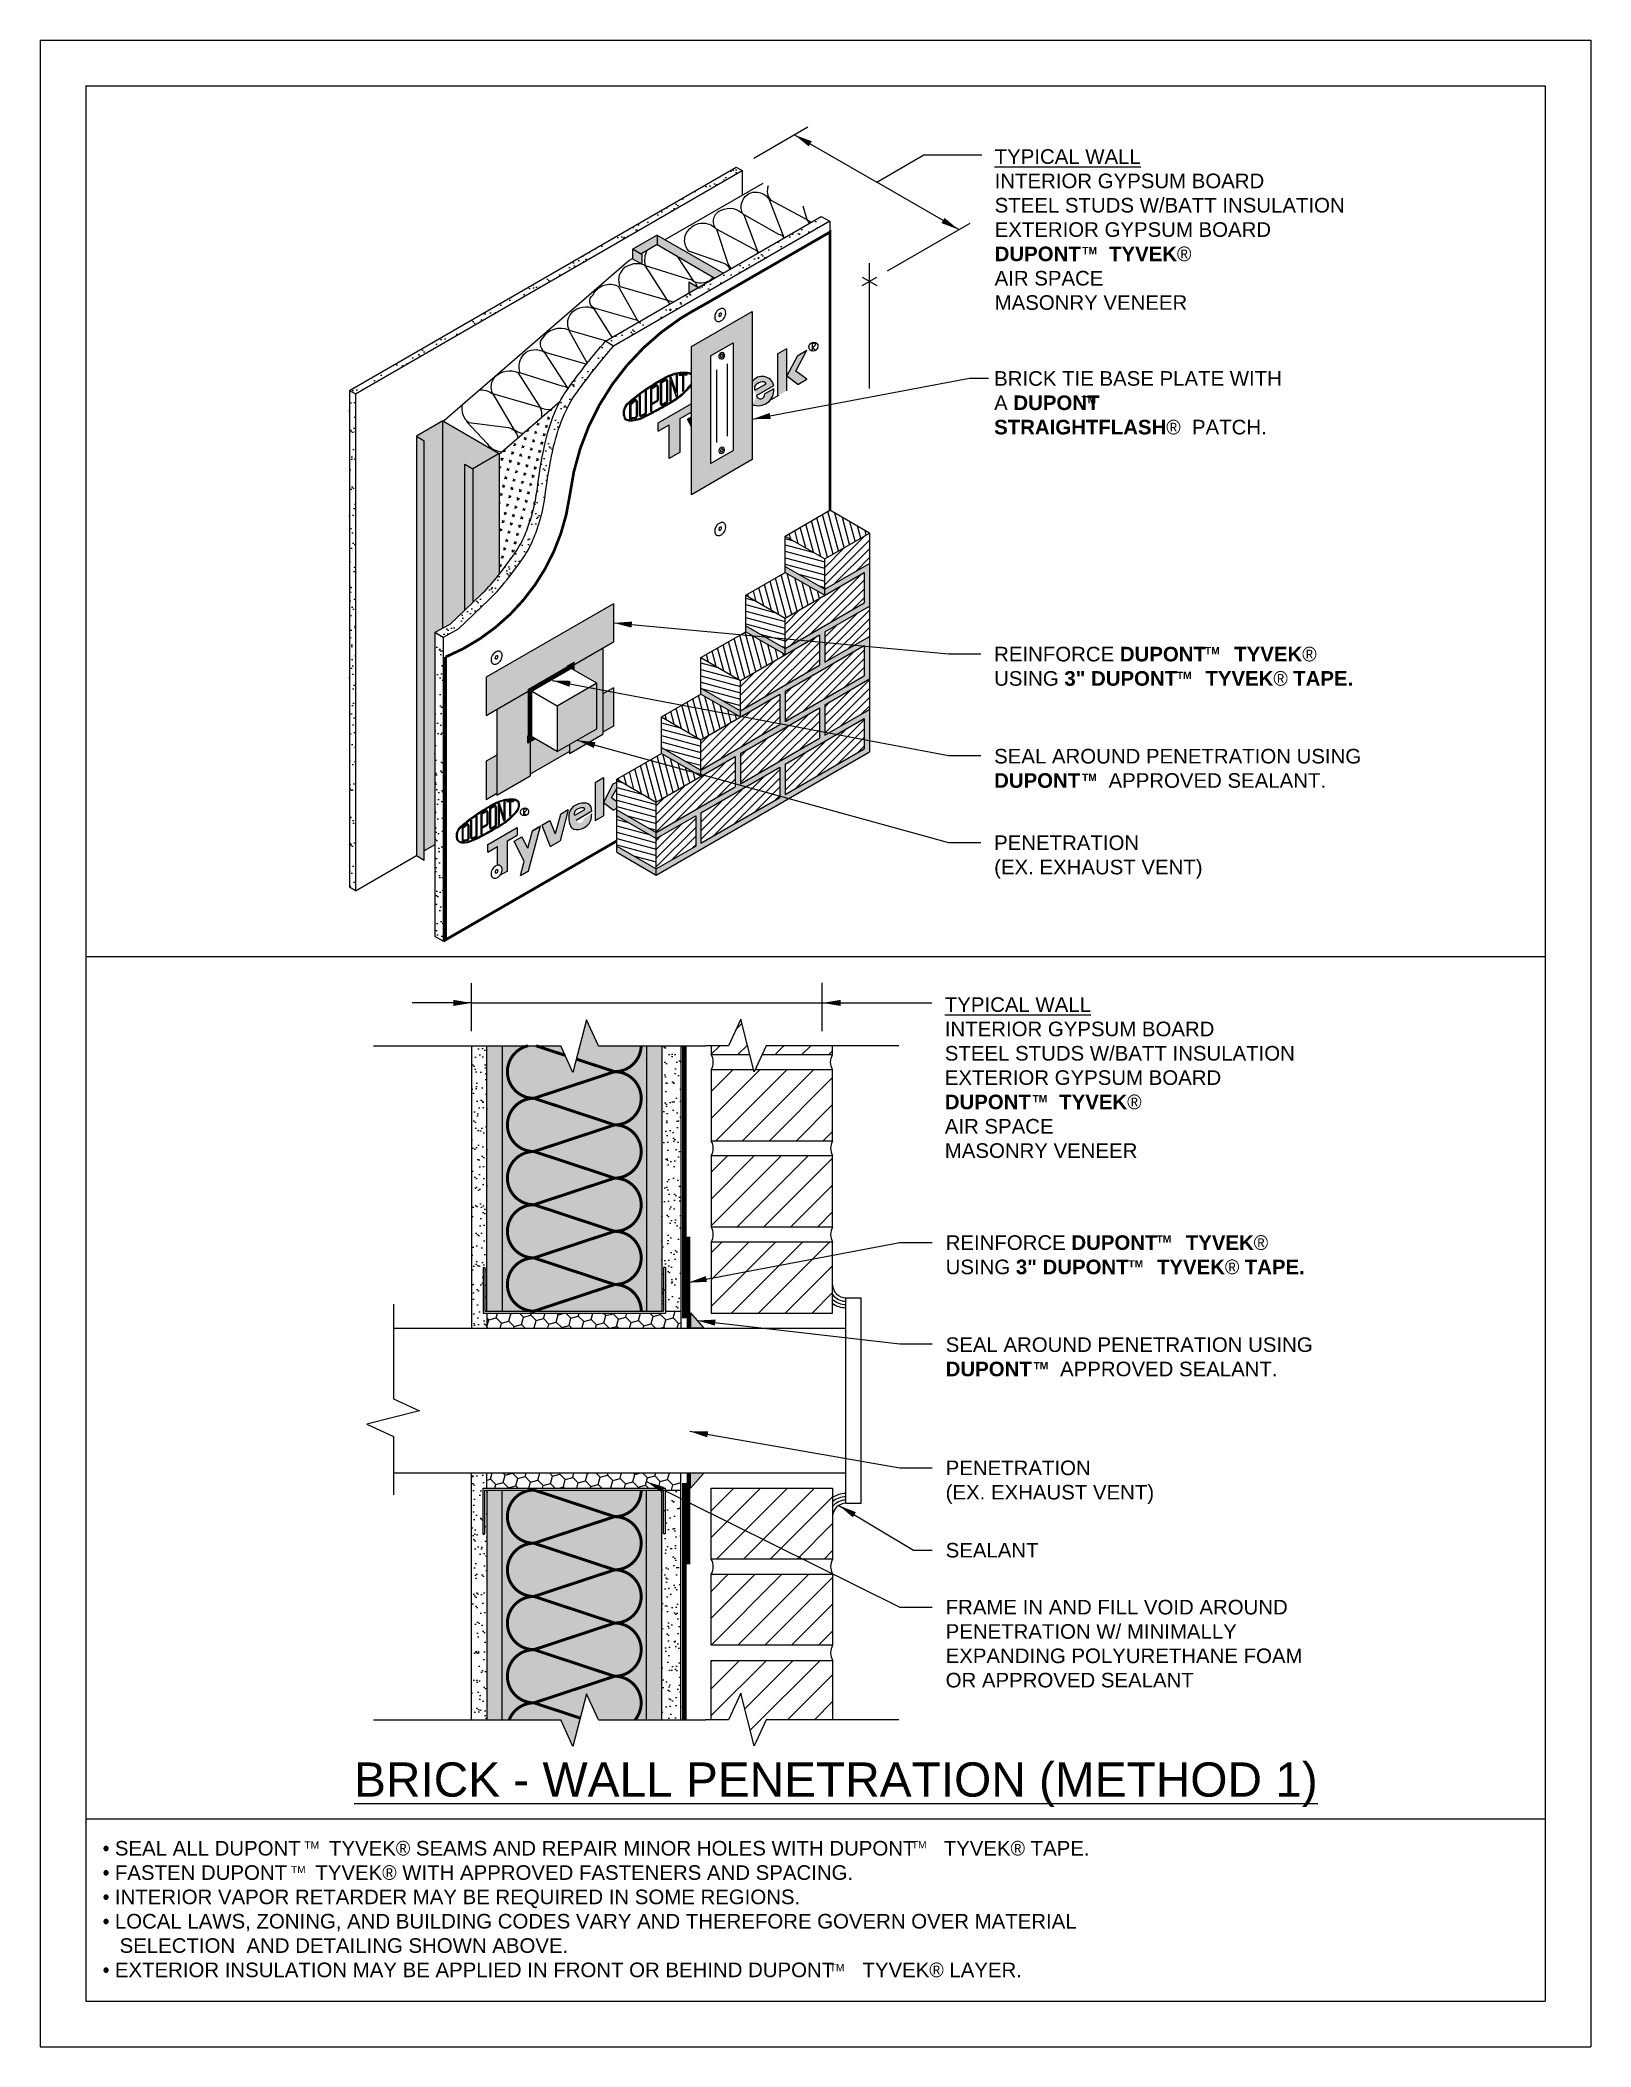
# Model space of a CAD drawing. Extents: x 0 to 51, y 0 to 66.
import ezdxf

# ---------------------------------------------------------------- set-up
doc = ezdxf.new("R2010")
doc.units = 0
doc.header["$LTSCALE"] = 1.5
doc.header["$MEASUREMENT"] = 0
doc.linetypes.add('DASHED', pattern=[0.75, 0.5, -0.25])
doc.layers.get('DEFPOINTS').update_dxf_attribs({"linetype": 'CONTINUOUS'})
for name, color, linetype in [('8X11-TTB$0$B', 5, 'CONTINUOUS'), ('BRICK', 13, 'CONTINUOUS'), ('CLADDING', 252, 'CONTINUOUS'), ('DUPONTLOGO', 242, 'CONTINUOUS'), ('FASTENING', 7, 'CONTINUOUS'), ('FLASHING', 124, 'CONTINUOUS'), ('GROUT', 255, 'CONTINUOUS'), ('INSULATION', 40, 'CONTINUOUS'), ('SEALANT', 7, 'CONTINUOUS'), ('STRAIGHTFLASH', 253, 'CONTINUOUS'), ('STRUCTURE', 252, 'CONTINUOUS'), ('STRUCTURE_SHADING', 254, 'CONTINUOUS'), ('TEXT', 7, 'CONTINUOUS'), ('TITLE', 7, 'CONTINUOUS'), ('TYVEK', 160, 'DASHED'), ('TYVEK_TAPE', 130, 'CONTINUOUS')]:
    doc.layers.add(name, color=color, linetype=linetype)
doc.styles.add('DETAILS', font='sanss___.ttf', dxfattribs={"height": 1})
doc.dimstyles.new('TYVEKDETAILS', dxfattribs={"dimscale": 6, "dimtxt": 1.5, "dimasz": 0.1, "dimexe": 0.75, "dimexo": 0.75, "dimgap": 0.75, "dimtad": 0, "dimtih": 1, "dimtoh": 1, "dimdec": 4, "dimzin": 0, "dimtxsty": 'DETAILS', "dimcen": 0.0625, "dimazin": 3, "dimtfac": 1, "dimtdec": 4, "dimtofl": 0, "dimtmove": 0, "dimatfit": 3, "dimtolj": 1, "dimtzin": 0})
pattern_1 = [(45, (108.993, 10.86706), (-0.4419417, 0.4419417), [])]
pattern_2 = [(45, (108.993, 9.6256), (-0.4419417, 0.4419417), [])]
pattern_3 = [(37.5, (108.6525, 9.6256), (-0.0157483, 0.481706), [0, -0.38, 0, -0.425, 0, -0.40625]), (7.5, (108.6525, 9.6256), (0.442444, 0.7055365), [0, -0.205, 0, -0.3425, 0, -0.13125]), (327.5, (108.345, 9.6256), (0.7785355, 0.0014148), [0, -0.125, 0, -0.45, 0, -0.5875]), (317.5, (108.345, 9.6256), (0.7515317, 0.219419), [0, -0.0625, 0, -0.295, 0, -0.3375])]
pattern_4 = [(37.5, (105.914, 2.98707), (-0.0157483, 0.481706), [0, -0.38, 0, -0.425, 0, -0.40625]), (7.5, (105.914, 2.98707), (0.442444, 0.7055365), [0, -0.205, 0, -0.3425, 0, -0.13125]), (327.5, (105.6065, 2.98707), (0.7785355, 0.0014148), [0, -0.125, 0, -0.45, 0, -0.5875]), (317.5, (105.6065, 2.98707), (0.7515317, 0.219419), [0, -0.0625, 0, -0.295, 0, -0.3375])]
pattern_5 = [(345, (105.91401, 2.98707), (0.05255644, 0.1961433), [])]
pattern_6 = [(45, (105.91401, 2.98707), (-0.14358687, 0.14358687), [])]
pattern_7 = [(105, (105.91401, 2.98707), (-0.1961433, -0.05255644), [])]
pattern_8 = [(37.5, (47.67313, 10.86706), (-0.0157483, 0.481706), [0, -0.38, 0, -0.425, 0, -0.40625]), (7.5, (47.67313, 10.86706), (0.442444, 0.705537), [0, -0.205, 0, -0.3425, 0, -0.13125]), (327.5, (47.36563, 10.86706), (0.7785355, 0.001415), [0, -0.125, 0, -0.45, 0, -0.5875]), (317.5, (47.36563, 10.86706), (0.751532, 0.219419), [0, -0.0625, 0, -0.295, 0, -0.3375])]

msp = doc.modelspace()

# ---------------------------------------------------------------- texts
at = {"layer": 'TEXT', "attachment_point": 4, "style": 'DETAILS'}
for s, insert, char_height in [('{\\fArial|b0|i0|c0|p34;\\LTYPICAL WALL\\P}INTERIOR GYPSUM BOARD\\PSTEEL STUDS W/BATT INSULATION\\PEXTERIOR GYPSUM BOARD\\P{\\fArial|b1|i0|c0|p34;DUPONT     TYVEK\\fSymbol|b0|i0|c2|p18;â \\P\\fArial|b0|i0|c0|p34;AIR SPACE\\PMASONRY VENEER}', (31.392, 59.767), 0.48), ('{\\fSansSerif|b1|i0|c2|p2;TM}', (34.275, 59.078), 0.24), ('{\\fSansSerif|b1|i0|c2|p2;TM}', (34.246, 54.174), 0.24), ('{\\fSansSerif|b1|i0|c2|p2;TM}', (38.309, 45.923), 0.24), ('{\\fSansSerif|b1|i0|c2|p2;TM}', (37.386, 45.109), 0.24), ('{\\fSansSerif|b1|i0|c2|p2;TM}', (34.267, 41.755), 0.24), ('{\\fArial|b0|i0|c0|p34;\\LTYPICAL WALL\\P}INTERIOR GYPSUM BOARD\\PSTEEL STUDS W/BATT INSULATION\\PEXTERIOR GYPSUM BOARD\\P{\\fArial|b1|i0|c0|p34;DUPONT     TYVEK\\fSymbol|b0|i0|c2|p18;â \\P\\fArial|b0|i0|c0|p34;AIR SPACE\\PMASONRY VENEER}', (29.753, 31.875), 0.48), ('{\\fSansSerif|b1|i0|c2|p2;TM}', (32.636, 31.186), 0.24), ('{\\fSansSerif|b1|i0|c2|p2;TM}', (36.714, 26.569), 0.24), ('{\\fSansSerif|b1|i0|c2|p2;TM}', (35.792, 25.753), 0.24), ('{\\fSansSerif|b1|i0|c2|p2;TM}', (32.672, 22.401), 0.24)]:
    msp.add_mtext(s, dxfattribs=dict(at, insert=insert, char_height=char_height))
at = {"layer": 'TEXT', "style": 'DETAILS'}
for s, insert, char_height, width, attachment_point in [('BRICK TIE BASE PLATE WITH  A {\\fSansSerif|b1|i0|c2|p2;DUPONT     STRAIGHTFLASH\\fSymbol|b0|i0|c2|p18;â}  PATCH.', (31.375, 55.113), 0.48, 10.15656, 1), ('REINFORCE {\\fSansSerif|b1|i0|c2|p2;DUPONT     \\fArial|b1|i0|c0|p34;TYVEK\\fSymbol|b0|i0|c2|p18;â \\fSansSerif|b1|i0|c2|p2;\\P}USING {\\fSansSerif|b1|i0|c2|p2;3" DUPONT     \\fArial|b1|i0|c0|p34;TYVEK\\fSymbol|b0|i0|c2|p18;â \\fSansSerif|b1|i0|c2|p2;TAPE.}', (31.375, 46.047), 0.48, 12.59974, 1), ('SEAL AROUND PENETRATION USING {\\fSansSerif|b1|i0|c2|p2;DUPONT    } APPROVED SEALANT.', (31.375, 42.69), 0.48, 12.59974, 1), ('PENETRATION\\P(EX. EXHAUST VENT)', (31.375, 39.843), 0.48, 12.59974, 1), ('REINFORCE {\\fSansSerif|b1|i0|c2|p2;DUPONT     \\fArial|b1|i0|c0|p34;TYVEK\\fSymbol|b0|i0|c2|p18;â \\fSansSerif|b1|i0|c2|p2;\\P}USING {\\fSansSerif|b1|i0|c2|p2;3" DUPONT     \\fArial|b1|i0|c0|p34;TYVEK\\fSymbol|b0|i0|c2|p18;â \\fSansSerif|b1|i0|c2|p2;TAPE.}', (29.781, 26.692), 0.48, 12.59974, 1), ('SEAL AROUND PENETRATION USING {\\fSansSerif|b1|i0|c2|p2;DUPONT    } APPROVED SEALANT.', (29.781, 23.335), 0.48, 12.59974, 1), ('PENETRATION\\P(EX. EXHAUST VENT)', (29.781, 19.283), 0.48, 12.59974, 1), ('SEALANT', (29.781, 16.575), 0.48, 12.59974, 1), ('FRAME IN AND FILL VOID AROUND PENETRATION W/ MINIMALLY EXPANDING POLYURETHANE FOAM OR APPROVED SEALANT', (29.781, 14.702), 0.48, 12.59974, 1), ('{\\LBRICK - WALL PENETRATION (METHOD 1)}', (26.171, 9.355), 1.125, 37.17715, 2), ('{\\fSymbol|b0|i0|c2|p18;· }SEAL ALL DUPONT     TYVEK{\\fSymbol|b0|i0|c2|p18;â} SEAMS AND REPAIR MINOR HOLES WITH DUPONT     TYVEK{\\fSymbol|b0|i0|c2|p18;â} TAPE.\\P{\\fSymbol|b0|i0|c2|p18;· }FASTEN DUPONT     TYVEK{\\fSymbol|b0|i0|c2|p18;â} WITH APPROVED FASTENERS AND SPACING.\\P{\\fSymbol|b0|i0|c2|p18;· }INTERIOR VAPOR RETARDER MAY BE REQUIRED IN SOME REGIONS.\\P{\\fSymbol|b0|i0|c2|p18;· }LOCAL LAWS, ZONING, AND BUILDING CODES VARY AND THEREFORE GOVERN OVER MATERIAL \\P   SELECTION  AND DETAILING SHOWN ABOVE.\\P{\\fSymbol|b0|i0|c2|p18;· }EXTERIOR INSULATION MAY BE APPLIED IN FRONT OR BEHIND DUPONT     TYVEK{\\fSymbol|b0|i0|c2|p18;â} LAYER.', (2.055, 6.773), 0.48, 35.73533, 1), ('TM', (8.69, 6.757), 0.24, 16.62, 1), ('TM', (28.669, 6.766), 0.24, 16.62, 1), ('TM', (8.248, 5.954), 0.24, 16.62, 1), ('TM', (25.966, 2.729), 0.24, 16.62, 1)]:
    msp.add_mtext(s, dxfattribs=dict(at, insert=insert, char_height=char_height, width=width, attachment_point=attachment_point))

# ---------------------------------------------------------------- blocks, each defined once
blk = doc.blocks.new('A$C1409495A')
at = {"layer": 'DUPONTLOGO', "color": 242}
for p, q in [((0.23, 0.52), (0.23, 0)), ((0.23, 0.26), (0.44, 0.13))]:
    blk.add_line(p, q, dxfattribs=at)
blk.add_ellipse((0.33, 0.34), major_axis=(0.26, 0.232), ratio=0.903174, dxfattribs=at)
blk.add_spline([(0.23, 0.52), (0.43, 0.6), (0.46, 0.46), (0.23, 0.26)], degree=3, dxfattribs=at)

# ---------------------------------------------------------------- hatches: boundary and pattern name
at = {"layer": 'BRICK'}
h = msp.add_hatch(dxfattribs=at)
h.set_pattern_fill('ANSI31', color=256, scale=1.6245, angle=60, style=0)
h.set_pattern_definition(pattern_7)
h.paths.add_polyline_path([(27.273, 49.789), (25.974, 50.539), (24.504, 49.69), (25.804, 48.94)])
h = msp.add_hatch(dxfattribs=at)
h.set_pattern_fill('ANSI31', color=256, scale=1.6245, angle=300, style=0)
h.set_pattern_definition(pattern_5)
h.paths.add_polyline_path([(25.804, 48.94), (24.504, 49.69), (24.504, 48.69), (25.804, 47.94)])
h = msp.add_hatch(dxfattribs=at)
h.set_pattern_fill('ANSI31', color=256, scale=1.6245, style=0)
h.set_pattern_definition(pattern_6)
h.paths.add_polyline_path([(27.273, 48.789), (27.273, 49.789), (25.804, 48.94), (25.804, 47.94)])
h = msp.add_hatch(dxfattribs=at)
h.set_pattern_fill('ANSI31', color=256, scale=1.6245, angle=60, style=0)
h.set_pattern_definition(pattern_7)
h.paths.add_polyline_path([(24.504, 48.49), (23.205, 47.74), (24.504, 46.99), (25.804, 47.74)])
h = msp.add_hatch(dxfattribs=at)
h.set_pattern_fill('ANSI31', color=256, scale=1.6245, style=0)
h.set_pattern_definition(pattern_6)
h.paths.add_polyline_path([(27.103, 47.49), (27.103, 48.49), (24.504, 46.99), (24.504, 45.99)])
h = msp.add_hatch(dxfattribs=at)
h.set_pattern_fill('ANSI31', color=256, scale=1.6245, angle=300, style=0)
h.set_pattern_definition(pattern_5)
h.paths.add_polyline_path([(23.205, 47.74), (23.205, 46.74), (24.504, 45.99), (24.504, 46.99)])
h = msp.add_hatch(dxfattribs=at)
h.set_pattern_fill('ANSI31', color=256, scale=1.6245, style=0)
h.set_pattern_definition(pattern_6)
h.paths.add_polyline_path([(27.273, 46.389), (27.273, 47.389), (25.804, 46.54), (25.804, 45.54)])
h = msp.add_hatch(dxfattribs=at)
h.set_pattern_fill('ANSI31', color=256, scale=1.6245, angle=60, style=0)
h.set_pattern_definition(pattern_7)
h.paths.add_polyline_path([(24.504, 45.79), (23.205, 46.54), (21.733, 45.69), (23.032, 44.94)])
h = msp.add_hatch(dxfattribs=at)
h.set_pattern_fill('ANSI31', color=256, scale=1.6245, style=0)
h.set_pattern_definition(pattern_6)
h.paths.add_polyline_path([(25.63, 45.44), (25.63, 46.44), (23.032, 44.94), (23.032, 43.94)])
h = msp.add_hatch(dxfattribs=at)
h.set_pattern_fill('ANSI31', color=256, scale=1.6245, angle=300, style=0)
h.set_pattern_definition(pattern_5)
h.paths.add_polyline_path([(23.032, 44.94), (21.733, 45.69), (21.733, 44.69), (23.032, 43.94)])
h = msp.add_hatch(dxfattribs=at)
h.set_pattern_fill('ANSI31', color=256, scale=1.6245, style=0)
h.set_pattern_definition(pattern_6)
h.paths.add_polyline_path([(27.103, 45.09), (27.103, 46.09), (24.504, 44.59), (24.504, 43.59)])
h = msp.add_hatch(dxfattribs=at)
h.set_pattern_fill('ANSI31', color=256, scale=1.6245, style=0)
h.set_pattern_definition(pattern_6)
h.paths.add_polyline_path([(27.273, 43.989), (27.273, 44.989), (25.804, 44.14), (25.804, 43.14)])
h = msp.add_hatch(dxfattribs=at)
h.set_pattern_fill('ANSI31', color=256, scale=1.6245, angle=60, style=0)
h.set_pattern_definition(pattern_7)
h.paths.add_polyline_path([(21.733, 44.49), (20.434, 43.74), (21.733, 42.99), (23.032, 43.74)])
h = msp.add_hatch(dxfattribs=at)
h.set_pattern_fill('ANSI31', color=256, scale=1.6245, style=0)
h.set_pattern_definition(pattern_6)
h.paths.add_polyline_path([(24.331, 43.49), (24.331, 44.49), (21.733, 42.99), (21.733, 41.99)])
h = msp.add_hatch(dxfattribs=at)
h.set_pattern_fill('ANSI31', color=256, scale=1.6245, angle=300, style=0)
h.set_pattern_definition(pattern_5)
h.paths.add_polyline_path([(21.733, 42.99), (20.434, 43.74), (20.434, 42.74), (21.733, 41.99)])
h = msp.add_hatch(dxfattribs=at)
h.set_pattern_fill('ANSI31', color=256, scale=1.6245, style=0)
h.set_pattern_definition(pattern_6)
h.paths.add_polyline_path([(25.63, 43.04), (25.63, 44.04), (23.032, 42.54), (23.032, 41.54)])
h = msp.add_hatch(dxfattribs=at)
h.set_pattern_fill('ANSI31', color=256, scale=1.6245, style=0)
h.set_pattern_definition(pattern_6)
h.paths.add_polyline_path([(27.103, 42.69), (27.103, 43.69), (24.504, 42.19), (24.504, 41.19)])
h = msp.add_hatch(dxfattribs=at)
h.set_pattern_fill('ANSI31', color=256, scale=1.6245, angle=60, style=0)
h.set_pattern_definition(pattern_7)
h.paths.add_polyline_path([(20.434, 42.54), (18.962, 41.69), (20.261, 40.94), (21.733, 41.79)])
h = msp.add_hatch(dxfattribs=at)
h.set_pattern_fill('ANSI31', color=256, scale=1.6245, style=0)
h.set_pattern_definition(pattern_6)
h.paths.add_polyline_path([(22.859, 41.44), (22.859, 42.44), (20.261, 40.94), (20.261, 39.94)])
h = msp.add_hatch(dxfattribs=at)
h.set_pattern_fill('ANSI31', color=256, scale=1.6245, angle=300, style=0)
h.set_pattern_definition(pattern_5)
h.paths.add_polyline_path([(20.261, 40.94), (18.962, 41.69), (18.962, 40.69), (20.261, 39.94)])
h = msp.add_hatch(dxfattribs=at)
h.set_pattern_fill('ANSI31', color=256, scale=1.6245, style=0)
h.set_pattern_definition(pattern_6)
h.paths.add_polyline_path([(24.331, 41.09), (24.331, 42.09), (21.733, 40.59), (21.733, 39.59)])
h = msp.add_hatch(dxfattribs=at)
h.set_pattern_fill('ANSI31', color=256, scale=1.6245, angle=300, style=0)
h.set_pattern_definition(pattern_5)
h.paths.add_polyline_path([(20.261, 39.74), (18.962, 40.49), (18.962, 39.49), (20.261, 38.74)])
h = msp.add_hatch(dxfattribs=at)
h.set_pattern_fill('ANSI31', color=256, scale=1.6245, style=0)
h.set_pattern_definition(pattern_6)
h.paths.add_polyline_path([(21.56, 40.49), (20.261, 39.74), (20.261, 38.74), (21.56, 39.49)])
at = {"layer": 'BRICK', "linetype": 'CONTINUOUS'}
h = msp.add_hatch(dxfattribs=at)
h.set_pattern_fill('_USER', color=256, scale=0.625, angle=45, style=0, pattern_type=0)
h.set_pattern_definition([(45, (108.6525, 9.6256), (-0.4419417, 0.4419417), [])])
h.paths.add_polyline_path([(23.041, 33.799), (22.638, 32.925), (21.88, 32.925), (21.88, 32.925), (21.727, 32.925), (21.727, 32.635), (23.339, 32.635)])
h = msp.add_hatch(dxfattribs=at)
h.set_pattern_fill('_USER', color=256, scale=0.625, angle=45, style=0, pattern_type=0)
h.set_pattern_definition(pattern_2)
h.paths.add_polyline_path([(26.064, 32.925), (24.221, 32.925), (24.087, 32.635), (26.064, 32.635)])
h = msp.add_hatch(dxfattribs=at)
h.set_pattern_fill('_USER', color=256, scale=0.625, angle=45, style=0, pattern_type=0)
h.set_pattern_definition(pattern_2)
h.paths.add_polyline_path([(26.064, 32.135), (23.856, 32.135), (23.825, 32.068), (23.808, 32.135), (22.067, 32.135), (22.067, 29.802), (26.064, 29.802)])
h = msp.add_hatch(dxfattribs=at)
h.set_pattern_fill('_USER', color=256, scale=0.625, angle=45, style=0, pattern_type=0)
h.set_pattern_definition(pattern_2)
h.paths.add_polyline_path([(26.064, 29.302), (22.067, 29.302), (22.067, 26.969), (26.064, 26.969)])
h = msp.add_hatch(dxfattribs=at)
h.set_pattern_fill('_USER', color=256, scale=0.625, angle=45, style=0, pattern_type=0)
h.set_pattern_definition(pattern_2)
h.paths.add_polyline_path([(26.064, 26.469), (22.067, 26.469), (22.067, 24.135), (26.064, 24.135)])
h = msp.add_hatch(dxfattribs=at)
h.set_pattern_fill('_USER', color=256, scale=0.625, angle=45, style=0, pattern_type=0)
h.set_pattern_definition(pattern_1)
h.paths.add_polyline_path([(26.064, 18.377), (22.067, 18.377), (22.067, 16.044), (26.064, 16.044)])
h = msp.add_hatch(dxfattribs=at)
h.set_pattern_fill('_USER', color=256, scale=0.625, angle=45, style=0, pattern_type=0)
h.set_pattern_definition(pattern_1)
h.paths.add_polyline_path([(26.064, 15.544), (22.067, 15.544), (22.067, 13.21), (26.064, 13.21)])
h = msp.add_hatch(dxfattribs=at)
h.set_pattern_fill('_USER', color=256, scale=0.625, angle=45, style=0, pattern_type=0)
h.set_pattern_definition([(45, (47.67313, 10.86706), (-0.441942, 0.441942), [])])
h.paths.add_polyline_path([(26.064, 12.71), (22.067, 12.71), (22.067, 10.754), (22.638, 10.754), (23.041, 11.628), (23.485, 9.897), (23.88, 10.754), (26.064, 10.754)])
at = {"layer": 'DUPONTLOGO'}
h = msp.add_hatch(color=182, dxfattribs=at)
h.paths.add_polyline_path([(25.216, 55.801), (24.915, 55.627), (24.554, 54.944), (24.915, 54.677), (25.216, 54.85), (24.855, 55.117)])
h.paths.add_polyline_path([(24.554, 55.419), (24.554, 55.861), (24.253, 55.687), (24.253, 54.295), (24.554, 54.468)])
h = msp.add_hatch(color=242, dxfattribs=at)
h.paths.add_polyline_path([(20.638, 54.792, 0.570599), (20.561, 54.838), (20.422, 54.762, 0.2734), (20.395, 54.716), (20.395, 54.04, 0.573672), (20.473, 53.994), (20.612, 54.072, 0.270913), (20.638, 54.118)])
h.paths.add_polyline_path([(20.43, 54.04, 0.573672), (20.456, 54.024), (20.595, 54.103, 0.270913), (20.603, 54.118), (20.603, 54.792, 0.570599), (20.578, 54.808), (20.439, 54.731, 0.2734), (20.43, 54.716)], flags=16)
for color, points in [(242, [(20.708, 54.128), (20.742, 54.151), (20.742, 54.805), (20.916, 54.266), (20.951, 54.289), (20.951, 54.991), (20.916, 54.979), (20.916, 54.41), (20.742, 54.924), (20.708, 54.913)]), (242, [(21.161, 54.974), (21.263, 54.978), (21.263, 55.013), (21.02, 55.003), (21.02, 54.968), (21.126, 54.972), (21.126, 54.441), (21.161, 54.474)]), (242, [(19.944, 54.463), (19.909, 54.439), (19.909, 53.741, -0.293439), (19.899, 53.725), (19.76, 53.662, -0.546266), (19.735, 53.677), (19.735, 54.312), (19.701, 54.287), (19.701, 53.677, 0.546266), (19.774, 53.63), (19.913, 53.694, 0.293439), (19.944, 53.741)]), (182, [(20.687, 53.346), (20.687, 52.235), (21.047, 52.444), (21.047, 53.555), (21.408, 53.763), (21.408, 54.041), (20.326, 53.416), (20.326, 53.138)]), (242, [(15.063, 40.185), (15.094, 40.206), (15.094, 40.794), (15.25, 40.309), (15.282, 40.33), (15.282, 40.961), (15.25, 40.951), (15.25, 40.439), (15.094, 40.901), (15.063, 40.891)]), (242, [(15.471, 40.946), (15.563, 40.95), (15.563, 40.982), (15.344, 40.972), (15.344, 40.941), (15.439, 40.945), (15.439, 40.467), (15.471, 40.496)]), (242, [(14.375, 40.487), (14.344, 40.465), (14.344, 39.837, -0.293439), (14.335, 39.823), (14.21, 39.765, -0.546266), (14.188, 39.78), (14.188, 40.35), (14.157, 40.328), (14.157, 39.78, 0.546266), (14.223, 39.737), (14.348, 39.794, 0.293439), (14.375, 39.837)]), (182, [(16.938, 39.891), (16.768, 40.333), (16.505, 40.181), (16.776, 39.482), (17.101, 39.669), (17.371, 40.681), (17.109, 40.53)]), (182, [(16.451, 40.15), (16.189, 39.998), (16.039, 39.428), (15.847, 39.801), (15.585, 39.65), (15.924, 38.99), (15.802, 38.525), (16.064, 38.676)])]:
    msp.add_hatch(color=color, dxfattribs=at).paths.add_polyline_path(points)
at = {"layer": 'DUPONTLOGO', "linetype": 'CONTINUOUS'}
h = msp.add_hatch(color=182, dxfattribs=at)
edge = h.paths.add_edge_path()
edge.add_line((23.42, 54.769), (23.42, 54.012))
edge.add_arc((23.612, 54.495), 0.52, 248.32037, 364.62833)
edge.add_line((24.13, 54.537), (23.829, 54.363))
edge.add_arc((23.691, 54.344), 0.14, -165.32687, 7.70234, ccw=False)
edge.add_line((23.555, 54.309), (24.13, 54.641))
edge.add_arc((23.746, 54.543), 0.397, 14.24589, 145.23015)
edge = h.paths.add_edge_path(flags=16)
edge.add_spline(control_points=[(23.873, 54.697), (23.87, 54.755), (23.791, 54.766), (23.676, 54.749), (23.583, 54.704), (23.516, 54.643), (23.49, 54.596), (23.489, 54.526), (23.489, 54.504), (23.505, 54.488)], knot_values=[0.169335, 0.169335, 0.169335, 0.169335, 0.247632, 0.247632, 0.362317, 0.362317, 0.477002, 0.477002, 0.543701, 0.543701, 0.543701, 0.543701], degree=3, periodic=0)
edge.add_line((23.505, 54.488), (23.873, 54.697))
edge = h.paths.add_edge_path(flags=17)
edge.add_line((23.42, 54.769), (23.42, 54.012))
edge.add_line((23.589, 54.328), (23.555, 54.309))
h = msp.add_hatch(color=256, dxfattribs=at)
h.paths.add_polyline_path([(19.545, 54.16), (19.388, 54.027), (19.388, 53.549), (19.585, 53.57, 0.382353), (19.631, 53.622), (19.631, 54.121, 0.63901)])
h.paths.add_polyline_path([(19.597, 54.121), (19.597, 53.622, -0.382353), (19.581, 53.605), (19.423, 53.587), (19.423, 54.011), (19.568, 54.134, -0.63901)], flags=16)
at = {"layer": 'DUPONTLOGO'}
h = msp.add_hatch(color=242, dxfattribs=at)
h.paths.add_polyline_path([(20.083, 53.781), (20.117, 53.8), (20.117, 54.017), (20.298, 54.115, 0.275801), (20.326, 54.161), (20.326, 54.611, 0.588096), (20.246, 54.656), (20.083, 54.554)])
h.paths.add_polyline_path([(20.117, 54.057), (20.282, 54.145, 0.275801), (20.291, 54.161), (20.291, 54.611, 0.588096), (20.264, 54.626), (20.117, 54.535)], flags=16)
h = msp.add_hatch(color=242, dxfattribs=at)
edge = h.paths.add_edge_path()
edge.add_line((19.736, 53.535), (19.724, 53.568))
edge.add_spline(control_points=[(19.724, 53.568), (19.703, 53.56), (19.682, 53.553), (19.567, 53.521), (19.446, 53.503), (19.311, 53.524), (19.275, 53.539), (19.234, 53.582), (19.225, 53.614), (19.218, 53.659)], knot_values=[0.002358, 0.002358, 0.002358, 0.002358, 0.032929, 0.032929, 0.159215, 0.159215, 0.221312, 0.221312, 0.281052, 0.281052, 0.281052, 0.281052], degree=3, periodic=0)
edge.add_line((19.218, 53.659), (19.184, 53.654))
edge.add_spline(control_points=[(19.184, 53.654), (19.189, 53.624), (19.217, 53.459), (19.512, 53.467), (19.693, 53.52), (19.736, 53.535)], knot_values=[0.002347, 0.002347, 0.002347, 0.002347, 0.040585, 0.219806, 0.28106, 0.28106, 0.28106, 0.28106], degree=3, periodic=0)
h = msp.add_hatch(color=242, dxfattribs=at)
edge = h.paths.add_edge_path()
edge.add_spline(control_points=[(20.309, 53.863), (20.173, 53.79), (20.037, 53.716), (19.848, 53.619), (19.79, 53.591), (19.724, 53.568)], knot_values=[0.281052, 0.281052, 0.281052, 0.281052, 0.486409, 0.486409, 0.582124, 0.582124, 0.582124, 0.582124], degree=3, periodic=0)
edge.add_line((19.724, 53.568), (19.736, 53.535))
edge.add_spline(control_points=[(19.736, 53.535), (19.818, 53.564), (20.003, 53.66), (20.203, 53.767), (20.326, 53.833)], knot_values=[0.28106, 0.28106, 0.28106, 0.28106, 0.397759, 0.582124, 0.582124, 0.582124, 0.582124], degree=3, periodic=0)
edge.add_line((20.326, 53.833), (20.309, 53.863))
at = {"layer": 'DUPONTLOGO', "linetype": 'CONTINUOUS'}
for points in [[(21.42, 53.609), (21.288, 53.533), (21.42, 53.276)], [(15.369, 39.669), (15.693, 39.857), (15.693, 40.107), (14.719, 39.544), (14.719, 39.294), (15.044, 39.482), (15.044, 38.861, -0.470731), (15.19, 38.751, -0.217271), (15.129, 38.531), (15.369, 38.669)]]:
    msp.add_hatch(color=182, dxfattribs=at).paths.add_polyline_path(points)
h = msp.add_hatch(color=182, dxfattribs=at)
h.paths.add_polyline_path([(18.962, 41.391), (18.962, 41.599), (18.85, 41.535), (18.525, 40.919), (18.85, 40.679), (18.962, 40.744), (18.962, 40.952), (18.795, 41.075)])
h.paths.add_polyline_path([(18.525, 41.744), (18.254, 41.588), (18.254, 40.335), (18.525, 40.491)])
at = {"layer": 'DUPONTLOGO'}
h = msp.add_hatch(color=242, dxfattribs=at)
edge = h.paths.add_edge_path()
edge.add_spline(control_points=[(14.711, 40.773), (14.578, 40.691), (14.314, 40.53), (13.978, 40.272), (13.691, 40.025), (13.691, 39.828), (13.691, 39.763)], knot_values=[0, 0, 0, 0, 0.232663, 0.461387, 0.653522, 0.747926, 0.747926, 0.747926, 0.747926], degree=3, periodic=0)
edge.add_spline(control_points=[(13.691, 39.763), (13.691, 39.761), (13.691, 39.76), (13.692, 39.758)], knot_values=[0, 0, 0, 0, 0.002347, 0.002347, 0.002347, 0.002347], degree=3, periodic=0)
edge.add_line((13.692, 39.758), (13.722, 39.763))
edge.add_spline(control_points=[(13.722, 39.763), (13.722, 39.764), (13.722, 39.765), (13.722, 39.765)], knot_values=[0.001175, 0.001175, 0.001175, 0.001175, 0.002358, 0.002358, 0.002358, 0.002358], degree=3, periodic=0)
edge.add_spline(control_points=[(13.722, 39.765), (13.722, 39.843), (13.724, 39.915), (13.778, 40.037), (13.827, 40.093), (13.969, 40.224), (14.062, 40.296), (14.239, 40.43), (14.328, 40.493), (14.521, 40.62), (14.624, 40.683), (14.727, 40.746)], knot_values=[0.001205, 0.001205, 0.001205, 0.001205, 0.114856, 0.114856, 0.229711, 0.229711, 0.398491, 0.398491, 0.567271, 0.567271, 0.747926, 0.747926, 0.747926, 0.747926], degree=3, periodic=0)
edge.add_spline(control_points=[(14.727, 40.746), (14.863, 40.827), (14.999, 40.907), (15.231, 40.986), (15.317, 41.003), (15.497, 41.017), (15.6, 41.023), (15.682, 40.973), (15.7, 40.955), (15.72, 40.935)], knot_values=[0, 0, 0, 0, 0.237846, 0.237846, 0.375936, 0.375936, 0.514027, 0.514027, 0.556048, 0.556048, 0.556048, 0.556048], degree=3, periodic=0)
edge.add_line((15.72, 40.935), (15.748, 40.95))
edge.add_spline(control_points=[(15.748, 40.95), (15.727, 40.972), (15.659, 41.044), (15.472, 41.05), (15.261, 41.03), (14.994, 40.941), (14.821, 40.838), (14.711, 40.773)], knot_values=[0, 0, 0, 0, 0.044057, 0.144682, 0.25739, 0.368627, 0.559907, 0.559907, 0.559907, 0.559907], degree=3, periodic=0)
h = msp.add_hatch(color=242, dxfattribs=at)
edge = h.paths.add_edge_path()
edge.add_spline(control_points=[(15.748, 40.95), (15.761, 40.903), (15.791, 40.791), (15.696, 40.635), (15.555, 40.48), (15.349, 40.289), (15.052, 40.105), (14.83, 39.981), (14.719, 39.919)], knot_values=[0, 0, 0, 0, 0.071407, 0.167973, 0.251697, 0.391689, 0.584619, 0.774344, 0.774344, 0.774344, 0.774344], degree=3, periodic=0)
edge.add_line((14.719, 39.919), (14.704, 39.947))
edge.add_spline(control_points=[(14.704, 39.947), (14.919, 40.066), (15.137, 40.18), (15.416, 40.393), (15.498, 40.469), (15.62, 40.597), (15.666, 40.65), (15.729, 40.756), (15.743, 40.802), (15.734, 40.879), (15.727, 40.906), (15.72, 40.935)], knot_values=[0.000251, 0.000251, 0.000251, 0.000251, 0.36813, 0.36813, 0.535334, 0.535334, 0.640047, 0.640047, 0.727343, 0.727343, 0.770536, 0.770536, 0.770536, 0.770536], degree=3, periodic=0)
edge.add_line((15.72, 40.935), (15.748, 40.95))
h = msp.add_hatch(color=242, dxfattribs=at)
h.paths.add_polyline_path([(14.5, 39.873), (14.532, 39.89), (14.532, 40.085), (14.695, 40.173, 0.275801), (14.719, 40.214), (14.719, 40.62, 0.588096), (14.648, 40.66), (14.5, 40.569)])
h.paths.add_polyline_path([(14.532, 40.121), (14.68, 40.201, 0.275801), (14.688, 40.214), (14.688, 40.62, 0.588096), (14.664, 40.633), (14.532, 40.551)], flags=16)
h = msp.add_hatch(color=242, dxfattribs=at)
h.paths.add_polyline_path([(15, 40.783, 0.570599), (14.931, 40.824), (14.806, 40.755, 0.2734), (14.782, 40.714), (14.782, 40.105, 0.573672), (14.852, 40.065), (14.977, 40.135, 0.270913), (15, 40.176)])
h.paths.add_polyline_path([(14.813, 40.105, 0.573672), (14.836, 40.092), (14.961, 40.162, 0.270913), (14.969, 40.176), (14.969, 40.783, 0.570599), (14.946, 40.797), (14.821, 40.728, 0.2734), (14.813, 40.714)], flags=16)
h = msp.add_hatch(color=182, dxfattribs=at)
edge = h.paths.add_edge_path()
edge.add_spline(control_points=[(18.143, 40.647), (18.129, 40.734), (18.104, 40.896), (17.854, 40.911), (17.632, 40.876), (17.428, 40.717), (17.369, 40.463), (17.396, 40.309), (17.411, 40.224)], knot_values=[0, 0, 0, 0, 0.582759, 1.083244, 1.602996, 2.320453, 2.834595, 3.482392, 3.482392, 3.482392, 3.482392], degree=3, periodic=0)
edge.add_spline(control_points=[(17.411, 40.224), (17.433, 40.174), (17.499, 40.023), (17.855, 40.032), (18.121, 40.259), (18.137, 40.473), (18.143, 40.553)], knot_values=[0, 0, 0, 0, 0.382822, 1.171062, 2.162539, 2.745477, 2.745477, 2.745477, 2.745477], degree=3, periodic=0)
edge.add_line((18.143, 40.553), (17.873, 40.397))
edge.add_arc((17.748, 40.38), 0.126, -165.32687, 7.70234, ccw=False)
edge.add_line((17.626, 40.348), (17.656, 40.365))
edge.add_line((17.656, 40.365), (18.143, 40.647))
edge = h.paths.add_edge_path(flags=16)
edge.add_spline(control_points=[(17.581, 40.509), (17.566, 40.523), (17.566, 40.543), (17.567, 40.607), (17.59, 40.649), (17.651, 40.704), (17.735, 40.744), (17.838, 40.759), (17.909, 40.75), (17.912, 40.698)], knot_values=[0.169335, 0.169335, 0.169335, 0.169335, 0.236034, 0.236034, 0.350719, 0.350719, 0.465405, 0.465405, 0.543701, 0.543701, 0.543701, 0.543701], degree=3, periodic=0)
edge.add_line((17.912, 40.698), (17.581, 40.509))
h = msp.add_hatch(color=242, dxfattribs=at)
edge = h.paths.add_edge_path()
edge.add_line((14.188, 39.651), (14.178, 39.681))
edge.add_spline(control_points=[(14.178, 39.681), (14.159, 39.674), (14.14, 39.668), (14.036, 39.639), (13.927, 39.622), (13.806, 39.641), (13.774, 39.655), (13.736, 39.693), (13.729, 39.723), (13.722, 39.763)], knot_values=[0.002358, 0.002358, 0.002358, 0.002358, 0.032929, 0.032929, 0.159215, 0.159215, 0.221312, 0.221312, 0.281052, 0.281052, 0.281052, 0.281052], degree=3, periodic=0)
edge.add_line((13.722, 39.763), (13.692, 39.758))
edge.add_spline(control_points=[(13.692, 39.758), (13.696, 39.732), (13.721, 39.583), (13.987, 39.59), (14.15, 39.638), (14.188, 39.651)], knot_values=[0.002347, 0.002347, 0.002347, 0.002347, 0.040585, 0.219806, 0.28106, 0.28106, 0.28106, 0.28106], degree=3, periodic=0)
h = msp.add_hatch(color=242, dxfattribs=at)
h.paths.add_polyline_path([(14.094, 40.179, 0.63901), (14.017, 40.214), (13.875, 40.094), (13.875, 39.664), (14.052, 39.683, 0.382353), (14.094, 39.73)])
h.paths.add_polyline_path([(14.063, 39.73, -0.382353), (14.049, 39.714), (13.907, 39.698), (13.907, 40.08), (14.037, 40.191, -0.63901), (14.063, 40.179)], flags=16)
h = msp.add_hatch(color=242, dxfattribs=at)
edge = h.paths.add_edge_path()
edge.add_spline(control_points=[(14.704, 39.947), (14.582, 39.881), (14.459, 39.815), (14.29, 39.727), (14.237, 39.702), (14.178, 39.681)], knot_values=[0.281052, 0.281052, 0.281052, 0.281052, 0.486409, 0.486409, 0.582124, 0.582124, 0.582124, 0.582124], degree=3, periodic=0)
edge.add_line((14.178, 39.681), (14.188, 39.651))
edge.add_spline(control_points=[(14.188, 39.651), (14.263, 39.678), (14.429, 39.764), (14.609, 39.86), (14.719, 39.919)], knot_values=[0.28106, 0.28106, 0.28106, 0.28106, 0.397759, 0.582124, 0.582124, 0.582124, 0.582124], degree=3, periodic=0)
edge.add_line((14.719, 39.919), (14.704, 39.947))
at = {"layer": 'GROUT', "linetype": 'CONTINUOUS'}
h = msp.add_hatch(color=256, dxfattribs=at)
h.paths.add_polyline_path([(27.273, 47.389), (27.273, 48.789), (25.804, 47.94), (25.804, 47.74), (27.103, 48.49), (27.103, 47.49), (24.504, 45.99), (24.504, 45.79), (25.63, 46.44), (25.63, 45.44), (23.032, 43.94), (23.032, 43.74), (24.331, 44.49), (24.331, 43.49), (21.733, 41.99), (21.733, 41.79), (22.859, 42.44), (22.859, 41.44), (20.261, 39.94), (20.261, 39.74), (21.56, 40.49), (21.56, 39.49), (20.261, 38.74), (20.261, 38.54), (27.273, 42.589), (27.273, 43.989), (25.804, 43.14), (25.804, 44.14), (27.273, 44.989), (27.273, 46.389), (25.804, 45.54), (25.804, 46.54)])
h.paths.add_polyline_path([(27.103, 46.09), (27.103, 45.09), (24.504, 43.59), (24.504, 44.59)], flags=16)
h.paths.add_polyline_path([(25.63, 44.04), (25.63, 43.04), (23.032, 41.54), (23.032, 42.54)], flags=16)
h.paths.add_polyline_path([(27.103, 43.69), (27.103, 42.69), (24.504, 41.19), (24.504, 42.19)], flags=16)
h.paths.add_polyline_path([(24.331, 42.09), (24.331, 41.09), (21.733, 39.59), (21.733, 40.59)], flags=16)
for points in [[(24.504, 48.69), (24.504, 48.49), (25.804, 47.74), (25.804, 47.94)], [(23.205, 46.74), (23.205, 46.54), (24.504, 45.79), (24.504, 45.99)], [(21.733, 44.69), (21.733, 44.49), (23.032, 43.74), (23.032, 43.94)], [(20.434, 42.74), (20.434, 42.54), (21.733, 41.79), (21.733, 41.99)], [(18.962, 40.69), (18.962, 40.49), (20.261, 39.74), (20.261, 39.94)], [(18.962, 39.49), (18.962, 39.29), (20.261, 38.54), (20.261, 38.74)]]:
    msp.add_hatch(color=256, dxfattribs=at).paths.add_polyline_path(points)
at = {"layer": 'INSULATION', "linetype": 'CONTINUOUS'}
h = msp.add_hatch(dxfattribs=at)
h.set_pattern_fill('CROSS', color=256, scale=0.8, angle=30, style=0)
h.set_pattern_definition([(30, (105.91401, 2.98707), (0.07320508, 0.27320508), [0.1, -0.3]), (120, (105.98231, 2.96876), (-0.27320508, 0.07320508), [0.1, -0.3])])
h.paths.add_polyline_path([(16.588, 52.659, -0.04506), (16.917, 53.735, -0.026132), (17.096, 54.114), (15.097, 52.388), (15.097, 48.43, 0.013785), (15.619, 49.134, 0.055655), (15.948, 49.739, 0.020914), (16.144, 50.284, 0.044799), (16.342, 51.192, -0.020731)])
at = {"layer": 'SEALANT', "linetype": 'CONTINUOUS'}
for points in [[(17.564, 45.278), (17.564, 45.541), (17.337, 45.409)], [(16.279, 43.02), (16.112, 43.117), (16.036, 43.117), (16.036, 42.881)]]:
    msp.add_hatch(color=256, dxfattribs=at).paths.add_polyline_path(points)
h = msp.add_hatch(color=256, dxfattribs=at)
h.paths.add_polyline_path([(21.39, 24.14), (21.39, 23.64), (21.823, 23.64)])
h.paths.add_polyline_path([(21.823, 18.872), (21.39, 18.872), (21.39, 18.372)])
at = {"layer": 'STRUCTURE', "linetype": 'CONTINUOUS'}
h = msp.add_hatch(dxfattribs=at)
h.set_pattern_fill('AR-SAND', color=256, scale=0.25, style=0)
h.set_pattern_definition(pattern_4)
h.paths.add_polyline_path([(23.092, 61.708), (22.893, 61.824), (10.171, 54.48), (10.37, 54.363)])
h = msp.add_hatch(dxfattribs=at)
h.set_pattern_fill('AR-SAND', color=256, scale=0.25, style=0)
h.set_pattern_definition(pattern_4)
h.paths.add_polyline_path([(16.612, 51.036, -0.020731), (16.858, 52.503, -0.04506), (17.188, 53.578, -0.06032), (17.657, 54.421, -0.022567), (18.861, 55.938), (18.591, 56.094, 0.022567), (17.387, 54.577, 0.06032), (16.917, 53.735, 0.04506), (16.588, 52.659, 0.020731), (16.342, 51.192, -0.044799), (16.144, 50.284, -0.020914), (15.948, 49.739, -0.055655), (15.619, 49.134, -0.016125), (15.005, 48.313, -0.033704), (14.497, 47.759), (13.472, 46.782), (12.981, 46.514), (13.252, 46.358), (13.743, 46.626), (14.768, 47.603, 0.033704), (15.276, 48.157, 0.016125), (15.889, 48.978, 0.055655), (16.218, 49.582, 0.020914), (16.415, 50.128, 0.044799)])
h.paths.add_polyline_path([(25.974, 60.044), (25.689, 60.2), (18.591, 56.094), (18.861, 55.938)])
h = msp.add_hatch(color=253, dxfattribs=at)
h.paths.add_polyline_path([(23.42, 52.205), (21.42, 51.05), (21.42, 55.919), (23.42, 57.074)])
h.paths.add_polyline_path([(22.045, 55.616), (22.795, 56.049), (22.795, 52.508), (22.045, 52.075)], flags=16)
h = msp.add_hatch(dxfattribs=at)
h.set_pattern_fill('AR-SAND', color=256, scale=0.25, style=0)
h.set_pattern_definition(pattern_4)
h.paths.add_polyline_path([(10.37, 54.363), (10.171, 54.48), (10.171, 38.141), (10.37, 38.026)])
h = msp.add_hatch(dxfattribs=at)
h.set_pattern_fill('AR-SAND', color=256, scale=0.25, style=0)
h.set_pattern_definition(pattern_4)
h.paths.add_polyline_path([(13.252, 46.358), (12.981, 46.514), (12.981, 36.519), (13.252, 36.362)])
h = msp.add_hatch(dxfattribs=at)
h.set_pattern_fill('AR-SAND', color=256, scale=0.25, style=0)
h.set_pattern_definition(pattern_3)
h.paths.add_polyline_path([(14.692, 32.925), (14.192, 32.925), (14.192, 23.635), (14.692, 23.635), (14.692, 24.135), (14.567, 24.135), (14.567, 25.635), (14.63, 25.635), (14.63, 24.198), (14.692, 24.198)])
h = msp.add_hatch(dxfattribs=at)
h.set_pattern_fill('AR-SAND', color=256, scale=0.25, style=0)
h.set_pattern_definition(pattern_3)
h.paths.add_polyline_path([(21.067, 31.62), (20.442, 31.62), (20.442, 28.85), (21.067, 28.85)])
h.paths.add_polyline_path([(21.067, 32.925), (20.442, 32.925), (20.442, 31.683), (21.067, 31.683)])
h.paths.add_polyline_path([(21.067, 28.787), (20.442, 28.787), (20.442, 24.198), (20.505, 24.198), (20.505, 25.635), (20.567, 25.635), (20.567, 24.198), (21.067, 24.198)])
h = msp.add_hatch(dxfattribs=at)
h.set_pattern_fill('HONEY', color=256, scale=2, angle=15, style=0)
h.set_pattern_definition([(15, (108.65249, 9.62559), (0.3061862, 0.3061862), [0.25, -0.5]), (135, (108.65249, 9.62559), (-0.41825815, 0.11207193), [0.25, -0.5]), (75, (108.65249, 9.62559), (-0.11207193, 0.41825815), [-0.5, 0.25])])
h.paths.add_polyline_path([(21.067, 24.198), (20.567, 24.198), (20.567, 24.135), (14.692, 24.135), (14.692, 23.635), (21.067, 23.635)])
h = msp.add_hatch(dxfattribs=at)
h.set_pattern_fill('AR-SAND', color=256, scale=0.25, style=0)
h.set_pattern_definition(pattern_8)
h.paths.add_polyline_path([(14.692, 18.314), (14.63, 18.314), (14.63, 16.877), (14.567, 16.877), (14.567, 18.377), (14.692, 18.377), (14.692, 18.877), (14.192, 18.877), (14.192, 10.754), (14.692, 10.754)])
h = msp.add_hatch(dxfattribs=at)
h.set_pattern_fill('HONEY', color=256, scale=2, angle=15, style=0)
h.set_pattern_definition([(15, (108.65249, 10.86706), (0.3061862, 0.3061862), [0.25, -0.5]), (135, (108.65249, 10.86706), (-0.41825815, 0.11207193), [0.25, -0.5]), (75, (108.65249, 10.86706), (-0.11207193, 0.41825815), [-0.5, 0.25])])
h.paths.add_polyline_path([(21.067, 18.877), (14.692, 18.877), (14.692, 18.377), (20.567, 18.377), (20.567, 18.314), (21.067, 18.314)])
h = msp.add_hatch(dxfattribs=at)
h.set_pattern_fill('AR-SAND', color=256, scale=0.25, style=0)
h.set_pattern_definition(pattern_8)
h.paths.add_polyline_path([(21.067, 18.314), (20.567, 18.314), (20.567, 16.877), (20.505, 16.877), (20.505, 18.314), (20.442, 18.314), (20.442, 10.754), (21.067, 10.754)])
at = {"layer": 'STRUCTURE_SHADING', "linetype": 'CONTINUOUS'}
h = msp.add_hatch(color=256, dxfattribs=at)
h.paths.add_polyline_path([(19.797, 58.941), (19.484, 59.122), (19.484, 58.809), (19.797, 58.629)])
h.paths.add_polyline_path([(20.296, 59.278), (20.296, 59.58), (20.287, 59.585), (19.484, 59.122), (19.755, 58.966)])
h.paths.add_polyline_path([(20.296, 59.58), (20.296, 59.278), (22.189, 58.176), (22.458, 58.331)])
h.paths.add_polyline_path([(21.337, 58.052), (21.337, 57.683), (21.647, 57.862)])
h = msp.add_hatch(color=256, dxfattribs=at)
h.paths.add_polyline_path([(15.097, 52.401), (14.231, 51.901), (14.231, 47.506), (14.497, 47.759, 0.033704), (15.005, 48.313, 0.002339), (15.097, 48.43)])
h.paths.add_polyline_path([(14.231, 51.901), (13.971, 52.051), (13.971, 47.258), (14.231, 47.506)], flags=17)
h.paths.add_polyline_path([(13.971, 52.051), (14.231, 51.901), (15.097, 52.401), (13.248, 53.469), (13.239, 53.461), (13.239, 46.654), (13.472, 46.782), (13.971, 47.258)])
h.paths.add_polyline_path([(13.239, 53.474), (12.373, 52.974), (12.632, 52.824), (12.632, 39.333), (12.981, 39.534), (12.981, 46.514), (13.239, 46.654)])
h.paths.add_polyline_path([(12.632, 52.824), (12.373, 52.974), (12.373, 39.183), (12.632, 39.033)])
msp.add_hatch(color=256, dxfattribs=at).paths.add_polyline_path([(18.309, 44.848), (17.008, 44.098), (17.008, 42.6), (18.309, 43.351)])
h = msp.add_hatch(color=256, dxfattribs=at)
h.paths.add_polyline_path([(15.192, 32.925), (14.692, 32.925), (14.692, 24.198), (15.192, 24.198)])
h.paths.add_polyline_path([(19.942, 32.925), (18.362, 32.925), (17.967, 33.782), (17.523, 32.051), (17.12, 32.925), (15.192, 32.925), (15.192, 24.198), (19.942, 24.198)])
h.paths.add_polyline_path([(20.442, 32.925), (19.942, 32.925), (19.942, 24.198), (20.442, 24.198), (20.442, 28.79), (20.395, 28.79), (20.187, 28.822), (20.395, 28.853), (20.442, 28.853)])
h.paths.add_polyline_path([(20.442, 28.853), (20.395, 28.853), (20.187, 28.822), (20.395, 28.79), (20.442, 28.79)])
h = msp.add_hatch(color=256, dxfattribs=at)
h.paths.add_polyline_path([(15.192, 18.314), (14.692, 18.314), (14.692, 10.754), (15.192, 10.754)])
h.paths.add_polyline_path([(20.442, 18.314), (19.942, 18.314), (19.942, 10.754), (20.442, 10.754)])
h.paths.add_polyline_path([(17.762, 10.813), (16.242, 11.314, 0.310177), (15.426, 10.754), (17.12, 10.754), (17.523, 9.88)])
h.paths.add_polyline_path([(16.242, 11.314, -1), (16.242, 13.064, -1), (16.242, 14.814, -1), (16.242, 16.564, -1), (16.242, 18.314), (15.192, 18.314), (15.192, 10.754), (15.426, 10.754, -0.310177)])
h.paths.add_polyline_path([(19.942, 18.314), (19.768, 18.314, -0.414214), (18.893, 17.439, -1), (18.893, 15.689, -1), (18.893, 13.939, -1), (18.893, 12.189, -0.636024), (19.564, 10.754), (19.942, 10.754)])
h.paths.add_polyline_path([(18.893, 12.189), (16.242, 11.314), (17.762, 10.813), (17.967, 11.611), (18.362, 10.754), (19.564, 10.754, 0.636024)])
h.paths.add_polyline_path([(16.242, 13.064, 1), (16.242, 11.314), (18.893, 12.189)])
h.paths.add_polyline_path([(18.893, 13.939), (16.242, 13.064), (18.893, 12.189, 1)])
h.paths.add_polyline_path([(18.893, 13.939), (16.242, 14.814, 1), (16.242, 13.064)])
h.paths.add_polyline_path([(18.893, 15.689), (16.242, 14.814), (18.893, 13.939, 1)])
h.paths.add_polyline_path([(16.242, 16.564, 1), (16.242, 14.814), (18.893, 15.689)])
h.paths.add_polyline_path([(18.893, 17.439), (16.242, 16.564), (18.893, 15.689, 1)])
h.paths.add_polyline_path([(16.242, 18.314, 1), (16.242, 16.564), (18.893, 17.439)])
h.paths.add_polyline_path([(19.768, 18.314), (16.242, 18.314), (18.893, 17.439, 0.414214)])
at = {"layer": 'TYVEK_TAPE', "linetype": 'CONTINUOUS'}
h = msp.add_hatch(color=256, dxfattribs=at)
h.paths.add_polyline_path([(18.86, 47.465), (18.86, 46.201), (14.665, 43.779), (14.665, 45.044)])
edge = h.paths.add_edge_path()
edge.add_line((15.017, 43.983), (15.017, 41.155))
edge.add_line((16.112, 44.615), (16.112, 41.787))
edge.add_line((16.112, 41.787), (15.017, 41.155))
for points in [[(18.508, 45.998), (17.413, 45.366), (18.309, 44.848), (18.309, 43.351), (17.413, 42.833), (17.413, 42.538), (18.508, 43.17)], [(16.112, 44.615), (15.017, 43.983), (15.017, 41.155), (16.112, 41.787)], [(18.86, 44.703), (18.508, 44.5), (18.508, 43.236), (18.86, 43.439)], [(17.413, 42.604), (17.413, 42.833), (17.008, 42.6), (16.112, 43.117), (16.112, 41.853)], [(15.017, 42.485), (14.665, 42.282), (14.665, 41.017), (15.017, 41.221)]]:
    msp.add_hatch(color=256, dxfattribs=at).paths.add_polyline_path(points)

# ---------------------------------------------------------------- linework, layer by layer
at = {"layer": '8X11-TTB$0$B', "color": 7}
for p, q in [((1.5, 64.5), (1.5, 1.5)), ((1.5, 64.5), (49.5, 64.5)), ((49.5, 64.5), (49.5, 1.5)), ((1.5, 7.5), (49.5, 7.5)), ((1.5, 1.5), (49.5, 1.5))]:
    msp.add_line(p, q, dxfattribs=at)
at = {"layer": 'BRICK'}
for p, q in [((24.504, 49.69), (25.974, 50.539)), ((24.504, 49.69), (25.804, 48.94)), ((24.504, 48.49), (24.504, 49.69)), ((25.804, 48.94), (27.273, 49.789)), ((27.273, 49.789), (27.273, 42.589)), ((25.804, 47.74), (25.804, 48.94)), ((23.205, 47.74), (24.504, 48.49)), ((24.504, 48.69), (25.804, 47.94)), ((24.504, 48.49), (25.804, 47.74)), ((24.504, 46.99), (27.103, 48.49)), ((25.804, 47.94), (27.273, 48.789)), ((27.103, 48.49), (27.103, 47.49)), ((23.205, 47.74), (24.504, 46.99)), ((23.205, 46.54), (23.205, 47.74)), ((24.504, 45.99), (27.103, 47.49)), ((24.504, 45.79), (24.504, 46.99)), ((25.804, 46.54), (27.273, 47.389)), ((21.733, 45.69), (23.205, 46.54)), ((23.032, 44.94), (25.63, 46.44)), ((23.205, 46.74), (24.504, 45.99)), ((23.205, 46.54), (24.504, 45.79)), ((25.63, 46.44), (25.63, 45.44)), ((25.804, 46.54), (25.804, 45.54)), ((25.804, 45.54), (27.273, 46.389)), ((21.733, 45.69), (23.032, 44.94)), ((21.733, 44.49), (21.733, 45.69)), ((24.504, 44.59), (27.103, 46.09)), ((27.103, 46.09), (27.103, 45.09)), ((23.032, 43.94), (25.63, 45.44)), ((23.032, 43.74), (23.032, 44.94)), ((24.504, 43.59), (27.103, 45.09)), ((25.804, 44.14), (27.273, 44.989)), ((20.434, 43.74), (21.733, 44.49)), ((21.733, 44.69), (23.032, 43.94)), ((21.733, 44.49), (23.032, 43.74)), ((21.733, 42.99), (24.331, 44.49)), ((24.331, 44.49), (24.331, 43.49)), ((24.504, 44.59), (24.504, 43.59)), ((20.434, 43.74), (21.733, 42.99)), ((20.434, 42.54), (20.434, 43.74)), ((23.032, 42.54), (25.63, 44.04)), ((24.504, 42.19), (27.103, 43.69)), ((25.63, 44.04), (25.63, 43.04)), ((25.804, 44.14), (25.804, 43.14)), ((25.804, 43.14), (27.273, 43.989)), ((27.103, 43.69), (27.103, 42.69)), ((21.733, 41.99), (24.331, 43.49)), ((21.733, 41.79), (21.733, 42.99)), ((23.032, 41.54), (25.63, 43.04)), ((18.962, 41.69), (20.434, 42.54)), ((20.261, 38.54), (27.273, 42.589)), ((20.261, 40.94), (22.859, 42.44)), ((20.434, 42.74), (21.733, 41.99)), ((20.434, 42.54), (21.733, 41.79)), ((22.859, 42.44), (22.859, 41.44)), ((23.032, 42.54), (23.032, 41.54)), ((24.504, 41.19), (27.103, 42.69)), ((18.962, 39.29), (18.962, 41.69)), ((18.962, 41.69), (20.261, 40.94)), ((21.733, 40.59), (24.331, 42.09)), ((24.331, 42.09), (24.331, 41.09)), ((24.504, 42.19), (24.504, 41.19)), ((20.261, 39.94), (22.859, 41.44)), ((20.261, 38.54), (20.261, 40.94)), ((21.733, 39.59), (24.331, 41.09)), ((18.962, 40.69), (20.261, 39.94)), ((18.962, 40.49), (20.261, 39.74)), ((20.261, 39.74), (21.56, 40.49)), ((21.56, 40.49), (21.56, 39.49)), ((21.733, 40.59), (21.733, 39.59)), ((18.962, 39.49), (20.261, 38.74)), ((18.962, 39.29), (20.261, 38.54)), ((20.261, 38.74), (21.56, 39.49))]:
    msp.add_line(p, q, dxfattribs=at)
at = {"layer": 'BRICK', "linetype": 'CONTINUOUS'}
msp.add_line((27.273, 49.789), (25.974, 50.539), dxfattribs=at)
for points in [[(22.067, 32.925), (22.067, 32.635), (23.339, 32.635)], [(23.746, 32.635), (26.064, 32.635), (26.064, 32.925)], [(26.064, 32.135), (23.516, 32.135)], [(22.067, 10.754), (22.067, 12.71), (26.064, 12.71), (26.064, 10.754)]]:
    msp.add_lwpolyline(points, dxfattribs=at)
msp.add_lwpolyline([(23.468, 32.135), (22.067, 32.135), (22.067, 29.802), (26.064, 29.802), (26.064, 32.135, -0.274166), (26.064, 32.635)], format="xyb", dxfattribs=at)
for points in [[(26.064, 29.302), (22.067, 29.302), (22.067, 26.969), (26.064, 26.969)], [(26.064, 26.469), (22.067, 26.469), (22.067, 24.135), (26.064, 24.135)], [(26.064, 16.044), (22.067, 16.044), (22.067, 18.377), (26.064, 18.377)], [(26.064, 13.21), (22.067, 13.21), (22.067, 15.544), (26.064, 15.544)]]:
    msp.add_lwpolyline(points, close=True, dxfattribs=at)
for centre, start, end in [((21.646, 32.385), 329.33641, 30.66359), ((21.646, 29.552), 329.33641, 30.66359), ((26.485, 29.552), 149.33641, 210.66359), ((21.646, 26.719), 329.33641, 30.66359), ((26.485, 26.719), 149.33641, 210.66359), ((21.646, 15.794), 329.33641, 30.66359), ((26.485, 15.794), 149.33641, 210.66359), ((26.485, 12.96), 149.33641, 210.66359)]:
    msp.add_arc(centre, 0.49, start, end, dxfattribs=at)
at = {"layer": 'CLADDING'}
for p, q in [((19.218, 53.659), (19.184, 53.654)), ((13.722, 39.763), (13.692, 39.758))]:
    msp.add_line(p, q, dxfattribs=at)
at = {"layer": 'CLADDING', "linetype": 'CONTINUOUS'}
msp.add_line((12.981, 39.534), (12.632, 39.333), dxfattribs=at)
at = {"layer": 'DEFPOINTS'}
for p, q in [((0, 66), (0, 0)), ((0, 66), (51, 66)), ((51, 66), (51, 0)), ((0, 0), (51, 0))]:
    msp.add_line(p, q, dxfattribs=at)
at = {"layer": 'DUPONTLOGO', "color": 182}
for p, q in [((24.253, 55.687), (24.554, 55.861)), ((24.253, 55.687), (24.253, 54.295)), ((24.554, 54.468), (24.554, 55.861)), ((24.554, 54.944), (24.915, 55.627)), ((24.855, 55.117), (25.216, 55.801)), ((24.915, 55.627), (25.216, 55.801)), ((25.389, 56.006), (25.389, 55.773)), ((25.389, 55.889), (25.481, 55.83)), ((24.915, 54.677), (24.554, 54.944)), ((25.216, 54.85), (24.855, 55.117)), ((24.915, 54.677), (25.216, 54.85)), ((23.505, 54.488), (23.873, 54.697)), ((23.555, 54.309), (24.13, 54.641)), ((24.13, 54.537), (23.829, 54.363)), ((24.28, 54.31), (23.98, 54.137)), ((20.326, 53.416), (21.408, 54.041)), ((21.047, 53.555), (21.408, 53.763)), ((21.047, 52.444), (21.047, 53.555)), ((21.288, 53.533), (21.42, 53.609)), ((21.42, 53.276), (21.288, 53.533)), ((21.408, 54.041), (21.408, 53.763)), ((20.326, 53.138), (20.326, 53.416)), ((20.326, 53.138), (20.687, 53.346)), ((20.687, 52.235), (20.687, 53.346)), ((21.047, 52.444), (20.687, 52.235)), ((18.254, 41.588), (18.525, 41.744)), ((18.254, 41.588), (18.254, 40.335)), ((18.525, 41.744), (18.525, 40.491)), ((18.85, 41.535), (18.962, 41.599)), ((18.525, 40.919), (18.85, 41.535)), ((18.525, 41.347), (18.525, 40.491)), ((18.795, 41.075), (18.962, 41.391)), ((18.962, 40.952), (18.795, 41.075)), ((16.505, 40.181), (16.768, 40.333)), ((16.768, 40.333), (16.938, 39.891)), ((17.109, 40.53), (16.938, 39.891)), ((17.371, 40.681), (17.101, 39.669)), ((17.371, 40.681), (17.109, 40.53)), ((17.581, 40.509), (17.912, 40.698)), ((17.626, 40.348), (18.143, 40.647)), ((18.254, 40.335), (18.525, 40.491)), ((18.85, 40.679), (18.525, 40.919)), ((18.85, 40.679), (18.962, 40.744)), ((14.719, 39.544), (15.693, 40.107)), ((15.369, 39.669), (15.693, 39.857)), ((15.369, 38.669), (15.369, 39.669)), ((15.585, 39.794), (15.693, 39.857)), ((15.585, 39.65), (15.847, 39.801)), ((15.585, 39.65), (15.847, 39.801)), ((15.924, 38.99), (15.585, 39.65)), ((15.693, 40.107), (15.693, 39.857)), ((16.039, 39.428), (15.847, 39.801)), ((16.039, 39.428), (16.189, 39.998)), ((16.064, 38.676), (16.451, 40.15)), ((16.189, 39.998), (16.451, 40.15)), ((16.451, 40.15), (16.189, 39.998)), ((16.505, 40.181), (16.776, 39.482)), ((16.776, 39.482), (17.101, 39.669)), ((14.719, 39.294), (14.719, 39.544)), ((14.719, 39.294), (15.044, 39.482)), ((15.044, 38.861), (15.044, 39.482)), ((15.802, 38.525), (15.924, 38.99)), ((15.369, 38.669), (15.129, 38.531)), ((15.802, 38.525), (16.064, 38.676))]:
    msp.add_line(p, q, dxfattribs=at)
at = {"layer": 'DUPONTLOGO', "color": 242}
for p, q in [((20.422, 54.762), (20.561, 54.838)), ((20.439, 54.731), (20.578, 54.808)), ((20.603, 54.792), (20.603, 54.118)), ((20.638, 54.792), (20.638, 54.118)), ((20.742, 54.924), (20.708, 54.913)), ((20.708, 54.913), (20.708, 54.128)), ((20.742, 54.924), (20.916, 54.41)), ((20.742, 54.805), (20.916, 54.266)), ((20.742, 54.805), (20.742, 54.151)), ((20.951, 54.991), (20.916, 54.979)), ((20.916, 54.979), (20.916, 54.41)), ((20.951, 54.991), (20.951, 54.289)), ((21.263, 55.013), (21.02, 55.003)), ((21.02, 55.003), (21.02, 54.968)), ((21.126, 54.972), (21.02, 54.968)), ((21.126, 54.973), (21.126, 54.441)), ((21.265, 54.978), (21.161, 54.974)), ((21.161, 54.974), (21.161, 54.474)), ((21.263, 55.013), (21.263, 54.978)), ((19.388, 54.027), (19.545, 54.16)), ((19.423, 54.011), (19.568, 54.134)), ((19.597, 54.121), (19.597, 53.622)), ((19.631, 54.121), (19.631, 53.622)), ((19.701, 54.287), (19.735, 54.312)), ((19.701, 54.287), (19.701, 53.677)), ((19.735, 54.312), (19.735, 53.677)), ((19.944, 54.463), (19.909, 54.439)), ((19.909, 53.741), (19.909, 54.439)), ((19.944, 53.741), (19.944, 54.463)), ((20.083, 54.554), (20.246, 54.656)), ((20.083, 53.781), (20.083, 54.554)), ((20.117, 54.535), (20.264, 54.626)), ((20.117, 54.057), (20.117, 54.535)), ((20.117, 54.057), (20.282, 54.145)), ((20.291, 54.611), (20.291, 54.161)), ((20.326, 54.611), (20.326, 54.161)), ((20.395, 54.716), (20.395, 54.04)), ((20.43, 54.716), (20.43, 54.04)), ((20.742, 54.151), (20.708, 54.128)), ((20.951, 54.289), (20.916, 54.266)), ((21.161, 54.474), (21.126, 54.441)), ((19.388, 54.027), (19.388, 53.549)), ((19.388, 53.549), (19.585, 53.57)), ((19.423, 54.011), (19.423, 53.587)), ((19.423, 53.587), (19.581, 53.605)), ((19.736, 53.535), (19.724, 53.568)), ((19.76, 53.662), (19.899, 53.725)), ((19.774, 53.63), (19.913, 53.694)), ((20.083, 53.781), (20.117, 53.8)), ((20.117, 54.017), (20.298, 54.115)), ((20.117, 53.8), (20.117, 54.017)), ((20.309, 53.863), (20.326, 53.833)), ((20.326, 53.833), (20.309, 53.863)), ((20.456, 54.024), (20.595, 54.103)), ((20.473, 53.994), (20.612, 54.072)), ((15.282, 40.961), (15.25, 40.951)), ((15.25, 40.951), (15.25, 40.439)), ((15.282, 40.961), (15.282, 40.33)), ((15.563, 40.982), (15.344, 40.972)), ((15.344, 40.972), (15.344, 40.941)), ((15.439, 40.945), (15.344, 40.941)), ((15.439, 40.946), (15.439, 40.467)), ((15.564, 40.95), (15.471, 40.946)), ((15.471, 40.946), (15.471, 40.496)), ((15.563, 40.982), (15.563, 40.95)), ((15.748, 40.95), (15.72, 40.935)), ((14.157, 40.328), (14.188, 40.35)), ((14.157, 40.328), (14.157, 39.78)), ((14.188, 40.35), (14.188, 39.78)), ((14.375, 40.487), (14.344, 40.465)), ((14.344, 39.837), (14.344, 40.465)), ((14.375, 39.837), (14.375, 40.487)), ((14.5, 40.569), (14.648, 40.66)), ((14.5, 39.873), (14.5, 40.569)), ((14.532, 40.551), (14.664, 40.633)), ((14.532, 40.121), (14.532, 40.551)), ((14.688, 40.62), (14.688, 40.214)), ((14.719, 40.62), (14.719, 40.214)), ((14.782, 40.714), (14.782, 40.105)), ((14.806, 40.755), (14.931, 40.824)), ((14.813, 40.714), (14.813, 40.105)), ((14.821, 40.728), (14.946, 40.797)), ((14.969, 40.783), (14.969, 40.176)), ((15, 40.783), (15, 40.176)), ((15.094, 40.901), (15.063, 40.891)), ((15.063, 40.891), (15.063, 40.185)), ((15.094, 40.901), (15.25, 40.439)), ((15.094, 40.794), (15.25, 40.309)), ((15.094, 40.794), (15.094, 40.206)), ((13.875, 40.094), (14.017, 40.214)), ((13.875, 40.094), (13.875, 39.664)), ((13.875, 39.664), (14.052, 39.683)), ((13.907, 40.08), (14.037, 40.191)), ((13.907, 40.08), (13.907, 39.698)), ((13.907, 39.698), (14.049, 39.714)), ((14.063, 40.179), (14.063, 39.73)), ((14.094, 40.179), (14.094, 39.73)), ((14.188, 39.651), (14.178, 39.681)), ((14.21, 39.765), (14.335, 39.823)), ((14.223, 39.737), (14.348, 39.794)), ((14.5, 39.873), (14.532, 39.89)), ((14.532, 40.121), (14.68, 40.201)), ((14.532, 40.085), (14.695, 40.173)), ((14.532, 39.89), (14.532, 40.085)), ((14.704, 39.947), (14.719, 39.919)), ((14.719, 39.919), (14.704, 39.947)), ((14.836, 40.092), (14.961, 40.162)), ((14.852, 40.065), (14.977, 40.135))]:
    msp.add_line(p, q, dxfattribs=at)
at = {"layer": 'DUPONTLOGO', "color": 182, "linetype": 'CONTINUOUS'}
msp.add_line((23.42, 54.769), (23.42, 54.012), dxfattribs=at)
at = {"layer": 'DUPONTLOGO', "color": 242}
for centre, radius, start, end in [((20.586, 54.792), 0.0521, 0, 118.8361), ((20.586, 54.792), 0.0174, 0, 118.8361), ((19.579, 54.121), 0.0521, 360, 130.31593), ((19.579, 54.121), 0.0174, 360, 130.31593), ((20.274, 54.611), 0.0521, 360, 121.83839), ((20.274, 54.611), 0.0174, 360, 121.83839), ((20.274, 54.161), 0.0174, 298.32441, 360), ((20.274, 54.161), 0.0521, 298.32441, 360), ((20.447, 54.716), 0.0521, 118.8361, 180), ((20.447, 54.716), 0.0174, 118.8361, 180), ((19.579, 53.622), 0.0174, 276.30206, 360), ((19.579, 53.622), 0.0521, 276.30206, 360), ((19.753, 53.677), 0.0521, 180, 294.58505), ((19.753, 53.677), 0.0174, 180, 294.58505), ((19.892, 53.741), 0.0174, 294.58505, 360), ((20.447, 54.04), 0.0521, 180, 299.36681), ((20.447, 54.04), 0.0174, 180, 299.36681), ((20.586, 54.118), 0.0174, 299.36681, 0), ((20.586, 54.118), 0.0521, 299.36681, 0), ((14.672, 40.62), 0.0469, 360, 121.83839), ((14.672, 40.62), 0.0156, 360, 121.83839), ((14.829, 40.714), 0.0469, 118.8361, 180), ((14.829, 40.714), 0.0156, 118.8361, 180), ((14.954, 40.783), 0.0469, 0, 118.8361), ((14.954, 40.783), 0.0156, 0, 118.8361), ((14.047, 40.179), 0.0469, 360, 130.31593), ((14.047, 40.179), 0.0156, 360, 130.31593), ((14.047, 39.73), 0.0156, 276.30206, 360), ((14.047, 39.73), 0.0469, 276.30206, 360), ((14.204, 39.78), 0.0469, 180, 294.58505), ((14.204, 39.78), 0.0156, 180, 294.58505), ((14.329, 39.837), 0.0156, 294.58505, 360), ((14.329, 39.837), 0.0469, 294.58505, 360), ((14.672, 40.214), 0.0156, 298.32441, 360), ((14.672, 40.214), 0.0469, 298.32441, 360), ((14.829, 40.105), 0.0469, 180, 299.36681), ((14.829, 40.105), 0.0156, 180, 299.36681), ((14.954, 40.176), 0.0156, 299.36681, 0), ((14.954, 40.176), 0.0469, 299.36681, 0)]:
    msp.add_arc(centre, radius, start, end, dxfattribs=at)
at = {"layer": 'DUPONTLOGO', "color": 182, "linetype": 'CONTINUOUS'}
for centre, radius, start, end in [((23.746, 54.543), 0.397, 14.24589, 145.23015), ((23.612, 54.495), 0.52, 248.32037, 4.62833)]:
    msp.add_arc(centre, radius, start, end, dxfattribs=at)
at = {"layer": 'DUPONTLOGO', "color": 182}
msp.add_arc((23.691, 54.344), 0.14, 194.67313, 7.70234, dxfattribs=at)
at = {"layer": 'DUPONTLOGO'}
msp.add_arc((19.892, 53.741), 0.0521, 294.58505, 360, dxfattribs=at)
at = {"layer": 'DUPONTLOGO', "color": 182}
msp.add_ellipse((25.433, 55.922), major_axis=(0.116, 0.103), ratio=0.903174, dxfattribs=at)
for points in [[(25.389, 56.006), (25.478, 56.038), (25.488, 55.976), (25.389, 55.889)], [(18.143, 40.647), (18.06, 40.864), (17.864, 40.904), (17.66, 40.864), (17.44, 40.68), (17.385, 40.482), (17.411, 40.224)], [(17.411, 40.224), (17.489, 40.092), (17.803, 40.063), (18.103, 40.323), (18.143, 40.553)]]:
    msp.add_spline(points, degree=3, dxfattribs=at)
at = {"layer": 'DUPONTLOGO', "color": 242}
for points in [[(19.183, 53.659), (19.202, 53.868), (19.475, 54.196), (19.88, 54.504), (20.317, 54.781)], [(19.183, 53.659), (19.205, 53.571), (19.596, 53.496), (19.964, 53.64), (20.326, 53.833)], [(14.711, 40.773), (15.048, 40.953), (15.26, 41.021), (15.484, 41.046), (15.682, 41.01), (15.748, 40.95)], [(14.719, 39.919), (15.049, 40.106), (15.371, 40.319), (15.578, 40.508), (15.688, 40.634), (15.769, 40.809), (15.748, 40.95)], [(13.691, 39.763), (13.708, 39.951), (13.954, 40.247), (14.318, 40.523), (14.711, 40.773)], [(13.691, 39.763), (13.71, 39.684), (14.062, 39.616), (14.394, 39.746), (14.719, 39.919)]]:
    msp.add_spline(points, degree=3, dxfattribs=at)
for points, knots in [([(20.317, 54.781), (20.438, 54.853), (20.631, 54.968), (20.927, 55.067), (21.162, 55.089), (21.346, 55.083), (21.412, 55.033), (21.42, 55.026)], [0, 0, 0, 0, 0.425067, 0.672259, 0.922722, 1.146333, 1.176851, 1.176851, 1.176851, 1.176851]), ([(20.334, 54.751), (20.486, 54.841), (20.637, 54.93), (20.895, 55.018), (20.99, 55.037), (21.19, 55.053), (21.305, 55.059), (21.39, 55.007), (21.405, 54.994), (21.42, 54.979)], [0, 0, 0, 0, 0.2378462, 0.2378462, 0.3759363, 0.3759363, 0.5140265, 0.5140265, 0.5446094, 0.5446094, 0.5446094, 0.5446094]), ([(19.218, 53.662), (19.218, 53.748), (19.22, 53.827), (19.279, 53.963), (19.334, 54.026), (19.492, 54.171), (19.596, 54.251), (19.792, 54.401), (19.891, 54.471), (20.105, 54.611), (20.22, 54.681), (20.334, 54.751)], [0.0012046, 0.0012046, 0.0012046, 0.0012046, 0.1148557, 0.1148557, 0.2297113, 0.2297113, 0.3984913, 0.3984913, 0.5672713, 0.5672713, 0.7479263, 0.7479263, 0.7479263, 0.7479263]), ([(20.309, 53.863), (20.547, 53.996), (20.79, 54.123), (21.1, 54.359), (21.191, 54.443), (21.326, 54.586), (21.377, 54.645), (21.417, 54.711), (21.418, 54.714), (21.42, 54.716)], [0.0002506, 0.0002506, 0.0002506, 0.0002506, 0.3681301, 0.3681301, 0.5353339, 0.5353339, 0.6400473, 0.6400473, 0.6437987, 0.6437987, 0.6437987, 0.6437987]), ([(20.326, 53.833), (20.448, 53.901), (20.696, 54.039), (21.026, 54.243), (21.254, 54.456), (21.37, 54.583), (21.414, 54.643), (21.42, 54.651)], [0, 0, 0, 0, 0.421612, 0.850345, 1.161437, 1.34749, 1.376636, 1.376636, 1.376636, 1.376636]), ([(19.218, 53.662), (19.225, 53.615), (19.233, 53.582), (19.275, 53.539), (19.311, 53.524), (19.446, 53.503), (19.567, 53.521), (19.752, 53.573), (19.829, 53.61), (20.037, 53.716), (20.173, 53.79), (20.309, 53.863)], [0.0011746, 0.0011746, 0.0011746, 0.0011746, 0.0620976, 0.0620976, 0.1241952, 0.1241952, 0.2504808, 0.2504808, 0.3767663, 0.3767663, 0.5821236, 0.5821236, 0.5821236, 0.5821236]), ([(14.704, 39.947), (14.919, 40.066), (15.137, 40.18), (15.416, 40.393), (15.498, 40.469), (15.62, 40.597), (15.666, 40.65), (15.729, 40.756), (15.743, 40.802), (15.734, 40.879), (15.727, 40.906), (15.72, 40.935)], [0.0002506, 0.0002506, 0.0002506, 0.0002506, 0.3681301, 0.3681301, 0.5353339, 0.5353339, 0.6400473, 0.6400473, 0.7273425, 0.7273425, 0.7705356, 0.7705356, 0.7705356, 0.7705356]), ([(14.727, 40.746), (14.863, 40.827), (14.999, 40.907), (15.231, 40.986), (15.317, 41.003), (15.497, 41.017), (15.6, 41.023), (15.682, 40.973), (15.7, 40.955), (15.72, 40.935)], [0, 0, 0, 0, 0.2378462, 0.2378462, 0.3759363, 0.3759363, 0.5140265, 0.5140265, 0.5560477, 0.5560477, 0.5560477, 0.5560477]), ([(13.722, 39.765), (13.722, 39.843), (13.724, 39.915), (13.778, 40.037), (13.827, 40.093), (13.969, 40.224), (14.062, 40.296), (14.239, 40.43), (14.328, 40.493), (14.521, 40.62), (14.624, 40.683), (14.727, 40.746)], [0.0012046, 0.0012046, 0.0012046, 0.0012046, 0.1148557, 0.1148557, 0.2297113, 0.2297113, 0.3984913, 0.3984913, 0.5672713, 0.5672713, 0.7479263, 0.7479263, 0.7479263, 0.7479263]), ([(13.722, 39.765), (13.729, 39.724), (13.736, 39.694), (13.774, 39.655), (13.806, 39.641), (13.927, 39.622), (14.036, 39.639), (14.203, 39.686), (14.273, 39.719), (14.459, 39.815), (14.582, 39.881), (14.704, 39.947)], [0.0011746, 0.0011746, 0.0011746, 0.0011746, 0.0620976, 0.0620976, 0.1241952, 0.1241952, 0.2504808, 0.2504808, 0.3767663, 0.3767663, 0.5821236, 0.5821236, 0.5821236, 0.5821236])]:
    msp.add_open_spline(points, degree=3, knots=knots, dxfattribs=at)
at = {"layer": 'DUPONTLOGO', "color": 182}
for points in [[(23.873, 54.697), (23.87, 54.755), (23.791, 54.766), (23.676, 54.749), (23.583, 54.704), (23.516, 54.643), (23.49, 54.596), (23.489, 54.526), (23.489, 54.504), (23.505, 54.488)], [(17.912, 40.698), (17.909, 40.75), (17.838, 40.759), (17.735, 40.744), (17.651, 40.704), (17.59, 40.649), (17.567, 40.607), (17.566, 40.543), (17.566, 40.523), (17.581, 40.509)]]:
    msp.add_open_spline(points, degree=3, knots=[0.1693351, 0.1693351, 0.1693351, 0.1693351, 0.2476316, 0.2476316, 0.3623169, 0.3623169, 0.4770023, 0.4770023, 0.5437012, 0.5437012, 0.5437012, 0.5437012], dxfattribs=at)
at = {"layer": 'FASTENING'}
for points in [[(22.188, 56.864, 0.556012), (22.372, 56.763, 0.353716), (22.545, 57.063, 0.546252), (22.372, 57.163, 0.345825)], [(22.319, 56.945, 0.556012), (22.365, 56.92, 0.353716), (22.408, 56.995, 0.546252), (22.365, 57.02, 0.345825)], [(22.188, 49.826, 0.556012), (22.372, 49.724, 0.353716), (22.545, 50.024, 0.546252), (22.372, 50.124, 0.345825)], [(22.319, 49.906, 0.556012), (22.365, 49.881, 0.353716), (22.408, 49.956, 0.546252), (22.365, 49.981, 0.345825)], [(14.833, 45.591, 0.556012), (15.017, 45.49, 0.353716), (15.19, 45.79, 0.546252), (15.017, 45.89, 0.345825)], [(14.964, 45.672, 0.556012), (15.01, 45.647, 0.353716), (15.054, 45.722, 0.546252), (15.01, 45.747, 0.345825)], [(14.833, 38.553, 0.556012), (15.017, 38.451, 0.353716), (15.19, 38.751, 0.546252), (15.017, 38.851, 0.345825)], [(14.964, 38.633, 0.556012), (15.01, 38.608, 0.353716), (15.054, 38.683, 0.546252), (15.01, 38.708, 0.345825)]]:
    msp.add_lwpolyline(points, format="xyb", close=True, dxfattribs=at)
at = {"layer": 'FLASHING'}
for p, q in [((22.245, 55.154), (22.245, 52.768)), ((22.595, 55.356), (22.595, 52.97))]:
    msp.add_line(p, q, dxfattribs=at)
at = {"layer": 'INSULATION'}
for points in [[(20.558, 59.44), (23.782, 61.301)], [(13.239, 53.461), (19.363, 58.75), (19.484, 58.82)], [(15.097, 52.388), (17.096, 54.114)]]:
    msp.add_lwpolyline(points, dxfattribs=at)
for points in [[(24.47, 59.5, 0.181627), (24.297, 59.612), (23.104, 60.291, -0.344871), (23.249, 60.913, -0.441147), (23.973, 60.755), (24.455, 59.508, 0.007778), (24.467, 59.499)], [(23.946, 61.206, 0.284792), (24.03, 60.736), (25.22, 60.101, -0.092717), (25.287, 59.972)], [(23.6, 58.998, 0.032029), (23.588, 59.062), (22.244, 59.781, -0.536748), (22.398, 60.408, -0.342701), (23.138, 60.257), (23.588, 59.062, 0.026386), (23.645, 59.024)], [(25.078, 60.552), (25.22, 60.101, 0.055701), (25.359, 60.014)], [(22.686, 58.47, 0.188972), (22.499, 58.659), (21.338, 59.063, -0.444071), (21.398, 59.828, -0.419023), (22.244, 59.781), (22.631, 58.62, 0.093634), (22.727, 58.494)], [(19.954, 59.08, 0.183755), (19.903, 58.587), (21.297, 58.144, -0.360543), (21.604, 57.889)], [(20.943, 58.902), (21.485, 58.071, 0.352706), (22.135, 58.207)], [(20.709, 57.329), (19.903, 58.587, 0.302249), (19.167, 58.466, 0.325477), (19.076, 57.893), (20.814, 57.39)], [(19.686, 56.738, 0.03099), (19.648, 56.774), (18.266, 57.173, -0.662889), (18.185, 57.621, -0.419659), (19.008, 57.908), (19.648, 56.774, 0.019579), (19.705, 56.749)], [(18.814, 56.235), (18.221, 57.161, 0.302249), (17.485, 57.039, 0.325477), (17.394, 56.466), (18.616, 56.112)], [(18.003, 55.37), (17.387, 56.463, 0.367865), (16.51, 56.189, 0.526667), (16.645, 55.727), (17.981, 55.342)], [(17.378, 54.536, 0.181591), (17.172, 54.614), (15.778, 55.058, -0.239933), (15.91, 55.676, -0.341802), (16.581, 55.734), (17.36, 54.541, 0.008142), (17.376, 54.534)], [(16.499, 53.598, 0.152021), (16.448, 53.918), (14.887, 54.37, -0.325477), (14.978, 54.943, -0.302249), (15.714, 55.065), (16.448, 53.918, 0.130237), (16.801, 53.859)], [(14.431, 54.491, -0.193339), (14.887, 54.37), (15.549, 53.245, 0.221757), (15.893, 53.075)], [(13.882, 54.017, 0.316806), (14.102, 53.421), (15.402, 53.257, -0.326313), (15.709, 52.916)], [(14.02, 53.458), (14.702, 52.729, 0.231033), (15.185, 52.464)]]:
    msp.add_lwpolyline(points, format="xyb", dxfattribs=at)
at = {"layer": 'INSULATION', "const_width": 0.0975}
for points in [[(16.044, 32.925, 0.891464), (16.242, 31.198)], [(18.893, 32.073, 0.406569), (19.767, 32.925)], [(18.893, 30.323, 1), (18.893, 32.073), (16.242, 31.198)], [(18.893, 30.323), (16.242, 31.198, 1), (16.242, 29.448)], [(18.893, 28.573, 1), (18.893, 30.323), (16.242, 29.448)], [(18.893, 28.573), (16.242, 29.448, 1), (16.242, 27.698)], [(18.893, 26.823, 1), (18.893, 28.573), (16.242, 27.698)], [(18.893, 26.823), (16.242, 27.698, 1), (16.242, 25.948)], [(18.893, 25.073, 1), (18.893, 26.823), (16.242, 25.948)], [(18.893, 25.073), (16.242, 25.948, 1), (16.242, 24.198)], [(19.768, 24.198, 0.414214), (18.893, 25.073), (16.242, 24.198)], [(16.242, 18.314, 1), (16.242, 16.564), (18.893, 17.439)], [(16.242, 18.314), (18.893, 17.439, 0.414214), (19.768, 18.314)], [(16.242, 16.564), (18.893, 15.689, 1), (18.893, 17.439)], [(16.242, 16.564, 1), (16.242, 14.814), (18.893, 15.689)], [(16.242, 14.814), (18.893, 13.939, 1), (18.893, 15.689)], [(16.242, 14.814, 1), (16.242, 13.064), (18.893, 13.939)], [(16.242, 13.064), (18.893, 12.189, 1), (18.893, 13.939)], [(16.242, 13.064, 1), (16.242, 11.314), (18.893, 12.189)], [(19.564, 10.754, 0.636024), (18.893, 12.189)], [(16.242, 11.314, 0.310177), (15.426, 10.754, 0.310177)]]:
    msp.add_lwpolyline(points, format="xyb", dxfattribs=at)
for points in [[(16.312, 32.925), (17.266, 32.61)], [(17.635, 32.488), (18.893, 32.073)], [(16.242, 11.314), (17.762, 10.813)]]:
    msp.add_lwpolyline(points, dxfattribs=at)
at = {"layer": 'SEALANT', "linetype": 'CONTINUOUS', "const_width": 0.15}
msp.add_lwpolyline([(16.113, 43.073), (16.112, 44.615), (17.449, 45.387)], dxfattribs=at)
at = {"layer": 'STRAIGHTFLASH', "linetype": 'CONTINUOUS'}
for p, q in [((23.146, 52.047), (23.146, 52.047)), ((17.337, 45.409), (17.564, 45.541)), ((17.564, 45.278), (17.564, 45.541)), ((17.564, 45.278), (17.337, 45.409)), ((16.036, 42.881), (16.036, 43.117)), ((16.112, 43.117), (16.036, 43.117)), ((16.279, 43.02), (16.036, 42.881)), ((16.279, 43.02), (16.112, 43.117)), ((21.39, 24.14), (21.823, 23.64)), ((21.39, 24.14), (21.39, 23.64)), ((21.823, 23.64), (21.39, 23.64)), ((21.39, 18.372), (21.823, 18.872)), ((21.39, 18.372), (21.39, 18.872)), ((21.823, 18.872), (21.39, 18.872))]:
    msp.add_line(p, q, dxfattribs=at)
at = {"layer": 'STRUCTURE'}
for p, q in [((10.171, 54.48), (22.893, 61.824)), ((10.37, 54.363), (23.092, 61.708)), ((22.893, 61.824), (23.092, 61.708)), ((18.591, 56.094), (25.689, 60.2)), ((25.689, 60.2), (25.974, 60.044)), ((25.974, 60.044), (18.861, 55.938)), ((19.484, 59.122), (20.287, 59.585)), ((22.458, 58.331), (20.287, 59.585)), ((20.296, 59.58), (20.296, 59.278)), ((25.974, 60.044), (25.974, 50.539)), ((19.484, 59.122), (19.484, 58.809)), ((19.797, 58.941), (19.484, 59.122)), ((19.484, 58.809), (19.797, 58.629)), ((20.296, 59.278), (19.755, 58.966)), ((20.296, 59.278), (22.189, 58.176)), ((21.337, 58.052), (21.647, 57.862)), ((10.171, 54.48), (10.171, 38.141)), ((10.171, 54.48), (10.37, 54.363)), ((10.37, 54.363), (10.37, 38.026)), ((13.239, 53.474), (12.373, 52.974)), ((15.097, 52.401), (14.231, 51.901)), ((13.472, 46.782), (12.981, 46.514)), ((12.981, 46.514), (12.981, 36.519)), ((13.252, 46.358), (12.981, 46.514)), ((13.743, 46.626), (13.252, 46.358)), ((13.252, 46.358), (13.252, 36.362)), ((13.252, 36.362), (18.962, 39.659)), ((10.37, 38.026), (12.373, 39.183)), ((12.373, 39.183), (12.632, 39.033)), ((13.252, 36.362), (12.981, 36.519)), ((10.965, 32.925), (17.12, 32.925)), ((14.192, 32.925), (14.192, 23.635)), ((15.192, 32.925), (15.192, 24.198)), ((19.942, 32.925), (19.942, 24.198)), ((21.067, 32.925), (21.067, 23.635)), ((21.067, 32.925), (21.88, 32.925)), ((28.244, 32.925), (23.88, 32.925)), ((14.567, 25.635), (14.567, 24.135)), ((14.567, 25.635), (14.63, 25.635)), ((14.63, 25.635), (14.63, 24.198)), ((20.505, 25.635), (20.505, 24.198)), ((20.567, 25.635), (20.505, 25.635)), ((20.567, 25.635), (20.567, 24.135)), ((11.618, 24.423), (11.618, 21.314)), ((20.567, 24.885), (20.505, 24.885)), ((14.567, 24.135), (20.567, 24.135)), ((14.63, 24.198), (20.505, 24.198)), ((11.618, 23.635), (26.497, 23.635)), ((11.618, 18.877), (26.497, 18.877)), ((14.192, 10.754), (14.192, 18.877)), ((21.067, 10.754), (21.067, 18.877)), ((14.567, 18.377), (20.567, 18.377)), ((14.567, 16.877), (14.567, 18.377)), ((14.63, 18.314), (20.505, 18.314)), ((14.63, 16.877), (14.63, 18.314)), ((15.192, 10.754), (15.192, 18.314)), ((19.942, 10.754), (19.942, 18.314)), ((20.505, 16.877), (20.505, 18.314)), ((20.567, 16.877), (20.567, 18.377)), ((20.567, 17.627), (20.505, 17.627)), ((14.567, 16.877), (14.63, 16.877)), ((20.567, 16.877), (20.505, 16.877)), ((10.965, 10.754), (17.12, 10.754)), ((21.067, 10.754), (21.88, 10.754)), ((28.244, 10.754), (23.88, 10.754))]:
    msp.add_line(p, q, dxfattribs=at)
at = {"layer": 'STRUCTURE', "linetype": 'CONTINUOUS'}
for p, q in [((23.092, 61.708), (23.092, 60.903)), ((19.797, 58.629), (19.797, 58.941)), ((18.861, 55.938), (18.591, 56.094)), ((13.239, 46.654), (13.239, 53.474)), ((13.239, 53.474), (15.097, 52.401)), ((12.373, 52.974), (12.632, 52.824)), ((12.373, 52.974), (12.373, 39.183)), ((12.632, 39.033), (12.632, 52.824)), ((15.097, 52.401), (15.097, 48.43)), ((13.971, 47.258), (13.971, 52.051)), ((13.971, 52.051), (14.231, 51.901)), ((14.231, 51.901), (14.231, 47.506)), ((18.86, 47.465), (14.665, 45.044)), ((18.86, 47.465), (18.86, 46.201)), ((18.86, 46.201), (14.665, 43.779)), ((18.508, 45.998), (18.508, 43.17)), ((14.665, 45.044), (14.665, 43.779)), ((18.309, 44.848), (17.413, 45.366)), ((16.112, 44.615), (16.112, 41.787)), ((17.008, 44.098), (16.112, 44.615)), ((18.309, 44.848), (17.008, 44.098)), ((18.309, 43.351), (18.309, 44.848)), ((18.86, 44.703), (18.508, 44.5)), ((18.86, 44.703), (18.86, 43.439)), ((15.017, 43.983), (15.017, 41.155)), ((17.008, 44.098), (17.008, 42.6)), ((17.008, 42.6), (16.112, 43.117)), ((17.008, 42.6), (18.309, 43.351)), ((17.413, 42.538), (18.508, 43.17)), ((18.86, 43.439), (18.508, 43.236)), ((15.017, 42.485), (14.665, 42.282)), ((14.665, 42.282), (14.665, 41.017)), ((17.413, 42.604), (16.112, 41.853)), ((17.413, 42.833), (17.413, 42.538)), ((16.112, 41.787), (15.017, 41.155)), ((15.017, 41.221), (14.665, 41.017)), ((10.37, 38.026), (10.171, 38.141)), ((26.497, 17.877), (26.497, 24.635)), ((26.497, 24.635), (26.997, 24.635)), ((26.997, 17.877), (26.997, 24.635)), ((14.692, 24.135), (14.692, 23.635)), ((20.567, 24.198), (21.067, 24.198)), ((14.692, 18.377), (14.692, 18.877)), ((20.567, 18.314), (21.067, 18.314)), ((26.497, 17.877), (26.997, 17.877))]:
    msp.add_line(p, q, dxfattribs=at)
at = {"layer": 'STRUCTURE', "color": 7, "linetype": 'CONTINUOUS'}
for p, q in [((22.045, 55.616), (22.795, 56.049)), ((22.045, 55.616), (22.045, 52.075)), ((22.795, 56.049), (22.795, 52.508)), ((22.045, 52.075), (22.795, 52.508))]:
    msp.add_line(p, q, dxfattribs=at)
at = {"layer": 'STRUCTURE'}
for points in [[(21.337, 58.052), (21.337, 57.683)], [(17.967, 33.782), (17.523, 32.051)], [(18.362, 32.925), (17.967, 33.782)], [(23.041, 33.799), (22.638, 32.925), (21.88, 32.925)], [(23.485, 32.068), (23.041, 33.799)], [(14.692, 24.198), (14.692, 32.925)], [(17.523, 32.051), (17.12, 32.925)], [(18.362, 32.925), (21.067, 32.925)], [(20.442, 32.925), (20.442, 24.198)], [(23.88, 32.925), (23.485, 32.068)], [(11.618, 21.314), (12.475, 20.919)], [(12.475, 20.919), (10.745, 20.475)], [(10.745, 20.475), (11.618, 20.072), (11.618, 18.153)], [(14.692, 18.314), (14.692, 10.754)], [(20.442, 10.754), (20.442, 18.314)], [(17.967, 11.611), (17.523, 9.88)], [(18.362, 10.754), (17.967, 11.611)], [(23.041, 11.628), (22.638, 10.754), (21.88, 10.754)], [(23.485, 9.897), (23.041, 11.628)], [(17.523, 9.88), (17.12, 10.754)], [(18.362, 10.754), (21.067, 10.754)], [(23.88, 10.754), (23.485, 9.897)]]:
    msp.add_lwpolyline(points, dxfattribs=at)
at = {"layer": 'STRUCTURE', "color": 7, "linetype": 'CONTINUOUS'}
msp.add_lwpolyline([(23.42, 52.205), (21.42, 51.05), (21.42, 55.919), (23.42, 57.074)], close=True, dxfattribs=at)
at = {"layer": 'STRUCTURE'}
for points in [[(13.472, 46.782), (14.497, 47.759, 0.033704), (15.005, 48.313, 0.016125), (15.619, 49.134, 0.055655), (15.948, 49.739, 0.020914), (16.144, 50.284, 0.044799), (16.342, 51.192, -0.020731), (16.588, 52.659, -0.04506), (16.917, 53.735, -0.06032), (17.387, 54.577, -0.022567), (18.591, 56.094)], [(13.743, 46.626), (14.768, 47.603, 0.033704), (15.276, 48.157, 0.016125), (15.889, 48.978, 0.055655), (16.218, 49.582, 0.020914), (16.415, 50.128, 0.044799), (16.612, 51.036, -0.020731), (16.858, 52.503, -0.04506), (17.188, 53.578, -0.06032), (17.657, 54.421, -0.022567), (18.861, 55.938)]]:
    msp.add_lwpolyline(points, format="xyb", dxfattribs=at)
for points in [[(22.322, 55.589, 0.533261), (22.439, 55.523, 0.340411), (22.511, 55.649, 0.520202), (22.398, 55.714, 0.336304)], [(22.372, 55.594, 0.556012), (22.418, 55.568, 0.353716), (22.462, 55.643, 0.546252), (22.418, 55.668, 0.345825)], [(22.322, 52.48, 0.533261), (22.439, 52.413, 0.340411), (22.511, 52.539, 0.520202), (22.398, 52.605, 0.336304)], [(22.372, 52.484, 0.556012), (22.418, 52.459, 0.353716), (22.462, 52.534, 0.546252), (22.418, 52.559, 0.345825)]]:
    msp.add_lwpolyline(points, format="xyb", close=True, dxfattribs=at)
at = {"layer": 'STRUCTURE', "linetype": 'CONTINUOUS'}
for centre, radius, start, end in [((26.497, 25.068), 0.433, 180, 270), ((26.497, 25.068), 0.541, 216.8699, 270), ((26.497, 25.068), 0.65, 228.18969, 270), ((26.497, 25.068), 0.758, 235.1501, 270), ((26.497, 17.444), 0.758, 90, 124.8499), ((26.497, 17.444), 0.65, 90, 131.81031), ((26.497, 17.444), 0.541, 90, 143.1301), ((26.497, 17.444), 0.433, 90, 180)]:
    msp.add_arc(centre, radius, start, end, dxfattribs=at)
at = {"layer": 'TEXT'}
for p, q in [((23.474, 62.118), (25.252, 63.144)), ((27.52, 61.334), (29.067, 62.227)), ((29.067, 62.227), (30.965, 62.227)), ((27.869, 58.415), (30.587, 59.984)), ((27.034, 57.93), (27.512, 58.206)), ((27.034, 58.206), (27.512, 57.93)), ((27.273, 54.538), (27.273, 58.661)), ((25.723, 33.41), (25.723, 34.999)), ((14.192, 33.41), (14.192, 34.979)), ((14.192, 34.335), (25.723, 34.335))]:
    msp.add_line(p, q, dxfattribs=at)
at = {"layer": 'TITLE', "linetype": 'CONTINUOUS'}
msp.add_line((49.5, 35.845), (1.5, 35.845), dxfattribs=at)
at = {"layer": 'TYVEK', "const_width": 0.09}
msp.add_lwpolyline([(25.974, 50.539), (25.974, 59.686), (21.823, 57.29, 0.015244), (21.068, 56.852, 0.22198), (17.417, 51.023, -0.266937), (13.331, 45.709), (13.331, 36.408), (18.962, 39.659)], format="xyb", dxfattribs=at)
at = {"layer": 'TYVEK', "const_width": 0.15}
for points in [[(21.186, 23.964), (21.186, 32.926)], [(21.186, 18.548), (21.186, 10.754)]]:
    msp.add_lwpolyline(points, dxfattribs=at)
at = {"layer": 'TYVEK_TAPE'}
for points in [[(21.321, 26.647, 0.125, 0.125, 0), (21.321, 23.635, 0.09, 0.09, 0)], [(21.321, 18.877, 0.125, 0.125, 0), (21.321, 15.866, 0.09, 0.09, 0)]]:
    msp.add_lwpolyline(points, format="xyseb", dxfattribs=at)

# ---------------------------------------------------------------- block references
at = {"layer": 'DUPONTLOGO', "color": 182, "xscale": 0.3999999999999986, "yscale": 0.3999999999999986, "zscale": 0.3999999999999999}
msp.add_blockref('A$C1409495A', (15.8, 40.483), dxfattribs=at)

msp.set_redraw_order([(e.dxf.handle, doc.entitydb.next_handle()) for e in msp.query("TEXT MTEXT ATTDEF DIMENSION ARC_DIMENSION")])  # texts and dimensions are drawn at this point

# ---------------------------------------------------------------- leaders
at = {"layer": 'TEXT'}
for points, override in [([(24.806, 62.887), (27.52, 61.334)], {"dimgap": 0.75, "dimtad": 0, "dimfxl": 3}), ([(30.21, 59.767), (27.52, 61.334)], {"dimfxl": 3}), ([(23.42, 53.53), (30.569, 54.884), (31.193, 54.885)], {"dimfxl": 3}), ([(18.86, 46.833), (29.871, 45.811), (30.937, 45.811)], {"dimfxl": 3}), ([(16.838, 44.941), (29.871, 42.471), (30.937, 42.471)], {"dimfxl": 3}), ([(17.658, 42.975), (29.871, 39.607), (30.937, 39.607)], {"dimgap": 0.75, "dimtad": 0, "dimfxl": 3}), ([(25.723, 34.335), (29.326, 34.335)], {"dimfxl": 3}), ([(21.321, 25.141), (28.276, 26.456), (29.342, 26.456)], {"dimfxl": 3}), ([(21.606, 23.89), (28.276, 23.117), (29.342, 23.117)], {"dimfxl": 3}), ([(21.364, 20.245), (28.276, 19.047), (29.342, 19.047)], {"dimfxl": 3}), ([(19.944, 18.59), (28.276, 14.466), (29.342, 14.466)], {"dimgap": 0.75, "dimtad": 0, "dimfxl": 3}), ([(26.263, 17.809), (28.726, 16.339), (29.342, 16.339)], {"dimfxl": 3})]:
    msp.add_leader(points, dimstyle='TYVEKDETAILS', override=override, dxfattribs=at)
msp.add_leader([(14.192, 34.335), (12.236, 34.335)], dimstyle='TYVEKDETAILS', dxfattribs=at)

doc.saveas('drawing.dxf')
